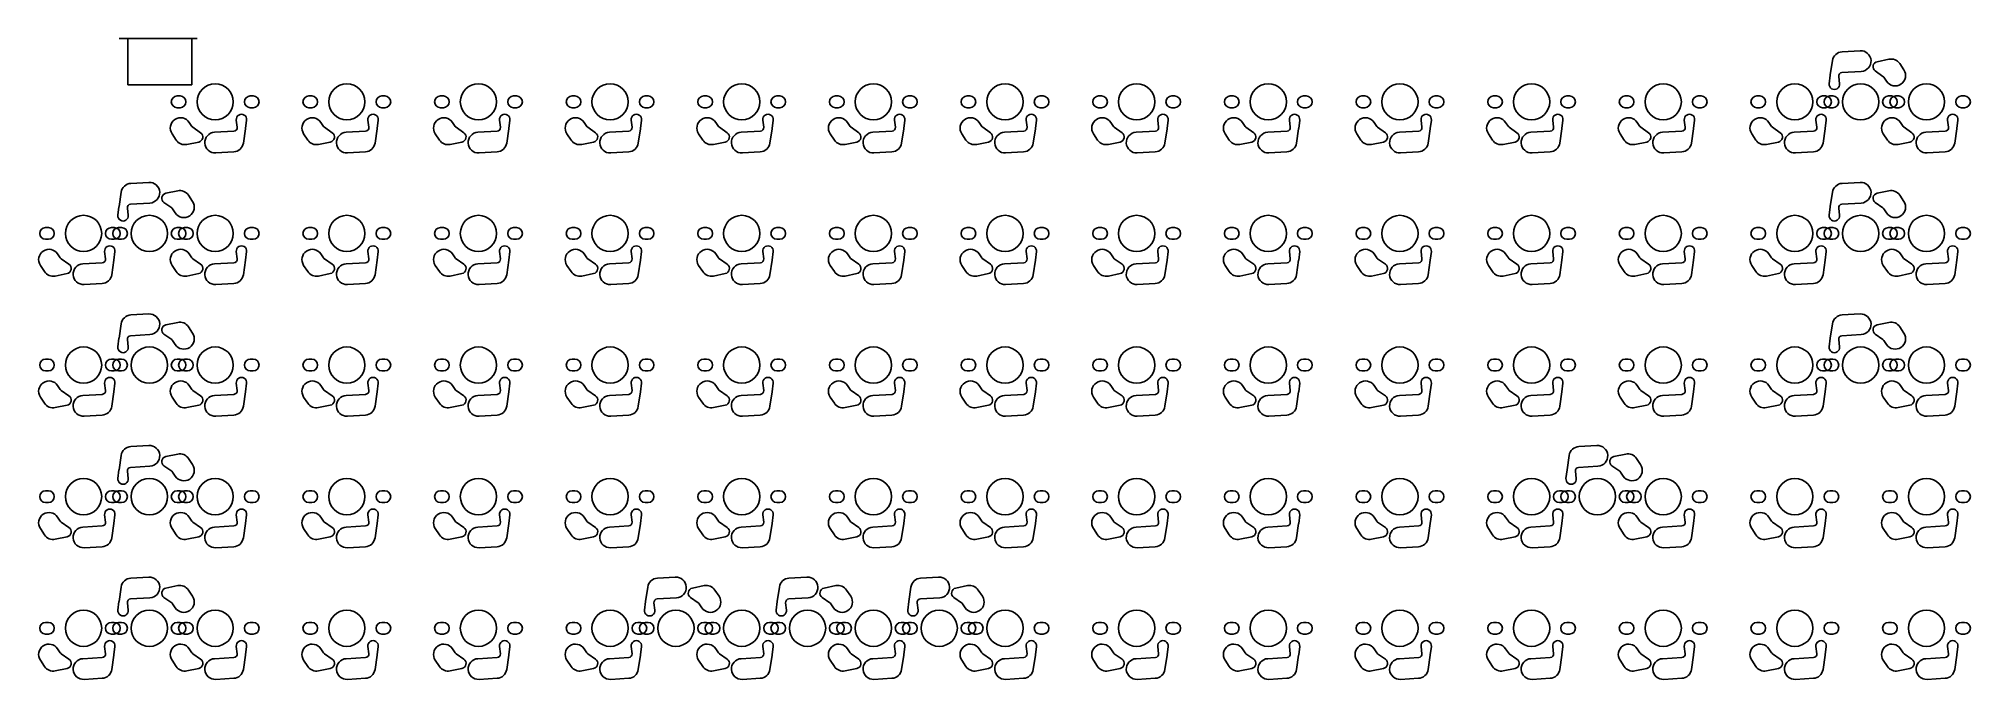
# Model space of a CAD drawing. Extents: x 74 to 354, y -179 to -86.
import ezdxf

# ---------------------------------------------------------------- set-up
doc = ezdxf.new("R2010")
doc.units = 0
doc.layers.add('BLACK', color=7, linetype='CONTINUOUS')

msp = doc.modelspace()

# ---------------------------------------------------------------- linework, layer by layer
at = {"layer": 'BLACK', "linetype": 'CONTINUOUS'}
for p, q in [((97.3825, -86.1), (86.1325, -86.1)), ((87.3725, -88.21), (87.3725, -86.11)), ((96.6125, -86.11), (96.6125, -88.21)), ((87.3725, -92.81), (87.3725, -88.21)), ((96.6125, -92.81), (96.6125, -88.21)), ((334.053828, -89.279279), (333.744031, -91.361712)), ((335.451105, -88.00249), (338.051105, -87.85249)), ((340.52511, -89.435645), (342.23272, -89.08129)), ((333.741767, -91.378571), (333.592834, -92.620714)), ((334.955917, -91.567761), (335.082166, -92.620714)), ((335.423563, -91.009068), (338.223895, -90.84751)), ((341.369434, -91.564746), (340.249285, -90.785737)), ((341.889425, -92.28205), (341.499983, -91.697887)), ((344.385575, -90.61795), (343.785575, -89.71795)), ((96.6125, -92.81), (87.3725, -92.81)), ((94.5125, -94.4), (94.9325, -94.4)), ((105.0925, -94.4), (105.5125, -94.4)), ((113.5625, -94.4), (113.9825, -94.4)), ((124.1425, -94.4), (124.5625, -94.4)), ((132.6125, -94.4), (133.0325, -94.4)), ((143.1925, -94.4), (143.6125, -94.4)), ((151.6625, -94.4), (152.0825, -94.4)), ((162.2425, -94.4), (162.6625, -94.4)), ((170.7125, -94.4), (171.1325, -94.4)), ((181.2925, -94.4), (181.7125, -94.4)), ((189.7625, -94.4), (190.1825, -94.4)), ((200.3425, -94.4), (200.7625, -94.4)), ((208.8125, -94.4), (209.2325, -94.4)), ((219.3925, -94.4), (219.8125, -94.4)), ((227.8625, -94.4), (228.2825, -94.4)), ((238.4425, -94.4), (238.8625, -94.4)), ((246.9125, -94.4), (247.3325, -94.4)), ((257.4925, -94.4), (257.9125, -94.4)), ((265.9625, -94.4), (266.3825, -94.4)), ((276.5425, -94.4), (276.9625, -94.4)), ((285.0125, -94.4), (285.4325, -94.4)), ((295.5925, -94.4), (296.0125, -94.4)), ((304.0625, -94.4), (304.4825, -94.4)), ((314.6425, -94.4), (315.0625, -94.4)), ((323.1125, -94.4), (323.5325, -94.4)), ((332.6375, -94.4), (333.0575, -94.4)), ((333.6925, -94.4), (334.1125, -94.4)), ((342.1625, -94.4), (342.5825, -94.4)), ((343.2175, -94.4), (343.6375, -94.4)), ((352.7425, -94.4), (353.1625, -94.4)), ((94.9325, -96.1), (94.5125, -96.1)), ((105.5125, -96.1), (105.0925, -96.1)), ((113.9825, -96.1), (113.5625, -96.1)), ((124.5625, -96.1), (124.1425, -96.1)), ((133.0325, -96.1), (132.6125, -96.1)), ((143.6125, -96.1), (143.1925, -96.1)), ((152.0825, -96.1), (151.6625, -96.1)), ((162.6625, -96.1), (162.2425, -96.1)), ((171.1325, -96.1), (170.7125, -96.1)), ((181.7125, -96.1), (181.2925, -96.1)), ((190.1825, -96.1), (189.7625, -96.1)), ((200.7625, -96.1), (200.3425, -96.1)), ((209.2325, -96.1), (208.8125, -96.1)), ((219.8125, -96.1), (219.3925, -96.1)), ((228.2825, -96.1), (227.8625, -96.1)), ((238.8625, -96.1), (238.4425, -96.1)), ((247.3325, -96.1), (246.9125, -96.1)), ((257.9125, -96.1), (257.4925, -96.1)), ((266.3825, -96.1), (265.9625, -96.1)), ((276.9625, -96.1), (276.5425, -96.1)), ((285.4325, -96.1), (285.0125, -96.1)), ((296.0125, -96.1), (295.5925, -96.1)), ((304.4825, -96.1), (304.0625, -96.1)), ((315.0625, -96.1), (314.6425, -96.1)), ((323.5325, -96.1), (323.1125, -96.1)), ((333.0575, -96.1), (332.6375, -96.1)), ((334.1125, -96.1), (333.6925, -96.1)), ((342.5825, -96.1), (342.1625, -96.1)), ((343.6375, -96.1), (343.2175, -96.1)), ((353.1625, -96.1), (352.7425, -96.1)), ((93.764425, -99.88205), (94.364425, -100.78205)), ((96.260575, -98.21795), (96.650017, -98.802113)), ((96.780566, -98.935254), (97.900715, -99.714263)), ((102.726437, -99.490932), (99.926105, -99.65249)), ((103.194083, -98.932239), (103.067834, -97.879286)), ((104.096172, -101.220721), (104.405969, -99.138288)), ((104.408233, -99.121429), (104.557166, -97.879286)), ((112.814425, -99.88205), (113.414425, -100.78205)), ((115.310575, -98.21795), (115.700017, -98.802113)), ((115.830566, -98.935254), (116.950715, -99.714263)), ((121.776437, -99.490932), (118.976105, -99.65249)), ((122.244083, -98.932239), (122.117834, -97.879286)), ((123.146172, -101.220721), (123.455969, -99.138288)), ((123.458233, -99.121429), (123.607166, -97.879286)), ((131.864425, -99.88205), (132.464425, -100.78205)), ((134.360575, -98.21795), (134.750017, -98.802113)), ((134.880566, -98.935254), (136.000715, -99.714263)), ((140.826437, -99.490932), (138.026105, -99.65249)), ((141.294083, -98.932239), (141.167834, -97.879286)), ((142.196172, -101.220721), (142.505969, -99.138288)), ((142.508233, -99.121429), (142.657166, -97.879286)), ((150.914425, -99.88205), (151.514425, -100.78205)), ((153.410575, -98.21795), (153.800017, -98.802113)), ((153.930566, -98.935254), (155.050715, -99.714263)), ((159.876437, -99.490932), (157.076105, -99.65249)), ((160.344083, -98.932239), (160.217834, -97.879286)), ((161.246172, -101.220721), (161.555969, -99.138288)), ((161.558233, -99.121429), (161.707166, -97.879286)), ((169.964425, -99.88205), (170.564425, -100.78205)), ((172.460575, -98.21795), (172.850017, -98.802113)), ((172.980566, -98.935254), (174.100715, -99.714263)), ((178.926437, -99.490932), (176.126105, -99.65249)), ((179.394083, -98.932239), (179.267834, -97.879286)), ((180.296172, -101.220721), (180.605969, -99.138288)), ((180.608233, -99.121429), (180.757166, -97.879286)), ((189.014425, -99.88205), (189.614425, -100.78205)), ((191.510575, -98.21795), (191.900017, -98.802113)), ((192.030566, -98.935254), (193.150715, -99.714263)), ((197.976437, -99.490932), (195.176105, -99.65249)), ((198.444083, -98.932239), (198.317834, -97.879286)), ((199.346172, -101.220721), (199.655969, -99.138288)), ((199.658233, -99.121429), (199.807166, -97.879286)), ((208.064425, -99.88205), (208.664425, -100.78205)), ((210.560575, -98.21795), (210.950017, -98.802113)), ((211.080566, -98.935254), (212.200715, -99.714263)), ((217.026437, -99.490932), (214.226105, -99.65249)), ((217.494083, -98.932239), (217.367834, -97.879286)), ((218.396172, -101.220721), (218.705969, -99.138288)), ((218.708233, -99.121429), (218.857166, -97.879286)), ((227.114425, -99.88205), (227.714425, -100.78205)), ((229.610575, -98.21795), (230.000017, -98.802113)), ((230.130566, -98.935254), (231.250715, -99.714263)), ((236.076437, -99.490932), (233.276105, -99.65249)), ((236.544083, -98.932239), (236.417834, -97.879286)), ((237.446172, -101.220721), (237.755969, -99.138288)), ((237.758233, -99.121429), (237.907166, -97.879286)), ((246.164425, -99.88205), (246.764425, -100.78205)), ((248.660575, -98.21795), (249.050017, -98.802113)), ((249.180566, -98.935254), (250.300715, -99.714263)), ((255.126437, -99.490932), (252.326105, -99.65249)), ((255.594083, -98.932239), (255.467834, -97.879286)), ((256.496172, -101.220721), (256.805969, -99.138288)), ((256.808233, -99.121429), (256.957166, -97.879286)), ((265.214425, -99.88205), (265.814425, -100.78205)), ((267.710575, -98.21795), (268.100017, -98.802113)), ((268.230566, -98.935254), (269.350715, -99.714263)), ((274.176437, -99.490932), (271.376105, -99.65249)), ((274.644083, -98.932239), (274.517834, -97.879286)), ((275.546172, -101.220721), (275.855969, -99.138288)), ((275.858233, -99.121429), (276.007166, -97.879286)), ((284.264425, -99.88205), (284.864425, -100.78205)), ((286.760575, -98.21795), (287.150017, -98.802113)), ((287.280566, -98.935254), (288.400715, -99.714263)), ((293.226437, -99.490932), (290.426105, -99.65249)), ((293.694083, -98.932239), (293.567834, -97.879286)), ((294.596172, -101.220721), (294.905969, -99.138288)), ((294.908233, -99.121429), (295.057166, -97.879286)), ((303.314425, -99.88205), (303.914425, -100.78205)), ((305.810575, -98.21795), (306.200017, -98.802113)), ((306.330566, -98.935254), (307.450715, -99.714263)), ((312.276437, -99.490932), (309.476105, -99.65249)), ((312.744083, -98.932239), (312.617834, -97.879286)), ((313.646172, -101.220721), (313.955969, -99.138288)), ((313.958233, -99.121429), (314.107166, -97.879286)), ((322.364425, -99.88205), (322.964425, -100.78205)), ((324.860575, -98.21795), (325.250017, -98.802113)), ((325.380566, -98.935254), (326.500715, -99.714263)), ((331.326437, -99.490932), (328.526105, -99.65249)), ((331.794083, -98.932239), (331.667834, -97.879286)), ((332.696172, -101.220721), (333.005969, -99.138288)), ((333.008233, -99.121429), (333.157166, -97.879286)), ((341.414425, -99.88205), (342.014425, -100.78205)), ((343.910575, -98.21795), (344.300017, -98.802113)), ((344.430566, -98.935254), (345.550715, -99.714263)), ((350.376437, -99.490932), (347.576105, -99.65249)), ((350.844083, -98.932239), (350.717834, -97.879286)), ((351.746172, -101.220721), (352.055969, -99.138288)), ((352.058233, -99.121429), (352.207166, -97.879286)), ((97.62489, -101.064355), (95.91728, -101.41871)), ((102.698895, -102.49751), (100.098895, -102.64751)), ((116.67489, -101.064355), (114.96728, -101.41871)), ((121.748895, -102.49751), (119.148895, -102.64751)), ((135.72489, -101.064355), (134.01728, -101.41871)), ((140.798895, -102.49751), (138.198895, -102.64751)), ((154.77489, -101.064355), (153.06728, -101.41871)), ((159.848895, -102.49751), (157.248895, -102.64751)), ((173.82489, -101.064355), (172.11728, -101.41871)), ((178.898895, -102.49751), (176.298895, -102.64751)), ((192.87489, -101.064355), (191.16728, -101.41871)), ((197.948895, -102.49751), (195.348895, -102.64751)), ((211.92489, -101.064355), (210.21728, -101.41871)), ((216.998895, -102.49751), (214.398895, -102.64751)), ((230.97489, -101.064355), (229.26728, -101.41871)), ((236.048895, -102.49751), (233.448895, -102.64751)), ((250.02489, -101.064355), (248.31728, -101.41871)), ((255.098895, -102.49751), (252.498895, -102.64751)), ((269.07489, -101.064355), (267.36728, -101.41871)), ((274.148895, -102.49751), (271.548895, -102.64751)), ((288.12489, -101.064355), (286.41728, -101.41871)), ((293.198895, -102.49751), (290.598895, -102.64751)), ((307.17489, -101.064355), (305.46728, -101.41871)), ((312.248895, -102.49751), (309.648895, -102.64751)), ((326.22489, -101.064355), (324.51728, -101.41871)), ((331.298895, -102.49751), (328.698895, -102.64751)), ((345.27489, -101.064355), (343.56728, -101.41871)), ((350.348895, -102.49751), (347.748895, -102.64751)), ((86.403828, -108.329279), (86.094031, -110.411712)), ((87.801105, -107.05249), (90.401105, -106.90249)), ((92.87511, -108.485645), (94.58272, -108.13129)), ((96.735575, -109.66795), (96.135575, -108.76795)), ((334.053828, -108.329279), (333.744031, -110.411712)), ((335.451105, -107.05249), (338.051105, -106.90249)), ((340.52511, -108.485645), (342.23272, -108.13129)), ((344.385575, -109.66795), (343.785575, -108.76795)), ((86.091767, -110.428571), (85.942834, -111.670714)), ((87.305917, -110.617761), (87.432166, -111.670714)), ((87.773563, -110.059068), (90.573895, -109.89751)), ((93.719434, -110.614746), (92.599285, -109.835737)), ((94.239425, -111.33205), (93.849983, -110.747887)), ((333.741767, -110.428571), (333.592834, -111.670714)), ((334.955917, -110.617761), (335.082166, -111.670714)), ((335.423563, -110.059068), (338.223895, -109.89751)), ((341.369434, -110.614746), (340.249285, -109.835737)), ((341.889425, -111.33205), (341.499983, -110.747887)), ((75.4625, -113.45), (75.8825, -113.45)), ((84.9875, -113.45), (85.4075, -113.45)), ((86.0425, -113.45), (86.4625, -113.45)), ((94.5125, -113.45), (94.9325, -113.45)), ((95.5675, -113.45), (95.9875, -113.45)), ((105.0925, -113.45), (105.5125, -113.45)), ((113.5625, -113.45), (113.9825, -113.45)), ((124.1425, -113.45), (124.5625, -113.45)), ((132.6125, -113.45), (133.0325, -113.45)), ((143.1925, -113.45), (143.6125, -113.45)), ((151.6625, -113.45), (152.0825, -113.45)), ((162.2425, -113.45), (162.6625, -113.45)), ((170.7125, -113.45), (171.1325, -113.45)), ((181.2925, -113.45), (181.7125, -113.45)), ((189.7625, -113.45), (190.1825, -113.45)), ((200.3425, -113.45), (200.7625, -113.45)), ((208.8125, -113.45), (209.2325, -113.45)), ((219.3925, -113.45), (219.8125, -113.45)), ((227.8625, -113.45), (228.2825, -113.45)), ((238.4425, -113.45), (238.8625, -113.45)), ((246.9125, -113.45), (247.3325, -113.45)), ((257.4925, -113.45), (257.9125, -113.45)), ((265.9625, -113.45), (266.3825, -113.45)), ((276.5425, -113.45), (276.9625, -113.45)), ((285.0125, -113.45), (285.4325, -113.45)), ((295.5925, -113.45), (296.0125, -113.45)), ((304.0625, -113.45), (304.4825, -113.45)), ((314.6425, -113.45), (315.0625, -113.45)), ((323.1125, -113.45), (323.5325, -113.45)), ((332.6375, -113.45), (333.0575, -113.45)), ((333.6925, -113.45), (334.1125, -113.45)), ((342.1625, -113.45), (342.5825, -113.45)), ((343.2175, -113.45), (343.6375, -113.45)), ((352.7425, -113.45), (353.1625, -113.45)), ((75.8825, -115.15), (75.4625, -115.15)), ((77.210575, -117.26795), (77.600017, -117.852113)), ((84.144083, -117.982239), (84.017834, -116.929286)), ((85.4075, -115.15), (84.9875, -115.15)), ((85.358233, -118.171429), (85.507166, -116.929286)), ((86.4625, -115.15), (86.0425, -115.15)), ((94.9325, -115.15), (94.5125, -115.15)), ((95.9875, -115.15), (95.5675, -115.15)), ((96.260575, -117.26795), (96.650017, -117.852113)), ((103.194083, -117.982239), (103.067834, -116.929286)), ((104.408233, -118.171429), (104.557166, -116.929286)), ((105.5125, -115.15), (105.0925, -115.15)), ((113.9825, -115.15), (113.5625, -115.15)), ((115.310575, -117.26795), (115.700017, -117.852113)), ((122.244083, -117.982239), (122.117834, -116.929286)), ((123.458233, -118.171429), (123.607166, -116.929286)), ((124.5625, -115.15), (124.1425, -115.15)), ((133.0325, -115.15), (132.6125, -115.15)), ((134.360575, -117.26795), (134.750017, -117.852113)), ((141.294083, -117.982239), (141.167834, -116.929286)), ((142.508233, -118.171429), (142.657166, -116.929286)), ((143.6125, -115.15), (143.1925, -115.15)), ((152.0825, -115.15), (151.6625, -115.15)), ((153.410575, -117.26795), (153.800017, -117.852113)), ((160.344083, -117.982239), (160.217834, -116.929286)), ((161.558233, -118.171429), (161.707166, -116.929286)), ((162.6625, -115.15), (162.2425, -115.15)), ((171.1325, -115.15), (170.7125, -115.15)), ((172.460575, -117.26795), (172.850017, -117.852113)), ((179.394083, -117.982239), (179.267834, -116.929286)), ((180.608233, -118.171429), (180.757166, -116.929286)), ((181.7125, -115.15), (181.2925, -115.15)), ((190.1825, -115.15), (189.7625, -115.15)), ((191.510575, -117.26795), (191.900017, -117.852113)), ((198.444083, -117.982239), (198.317834, -116.929286)), ((199.658233, -118.171429), (199.807166, -116.929286)), ((200.7625, -115.15), (200.3425, -115.15)), ((209.2325, -115.15), (208.8125, -115.15)), ((210.560575, -117.26795), (210.950017, -117.852113)), ((217.494083, -117.982239), (217.367834, -116.929286)), ((218.708233, -118.171429), (218.857166, -116.929286)), ((219.8125, -115.15), (219.3925, -115.15)), ((228.2825, -115.15), (227.8625, -115.15)), ((229.610575, -117.26795), (230.000017, -117.852113)), ((236.544083, -117.982239), (236.417834, -116.929286)), ((237.758233, -118.171429), (237.907166, -116.929286)), ((238.8625, -115.15), (238.4425, -115.15)), ((247.3325, -115.15), (246.9125, -115.15)), ((248.660575, -117.26795), (249.050017, -117.852113)), ((255.594083, -117.982239), (255.467834, -116.929286)), ((256.808233, -118.171429), (256.957166, -116.929286)), ((257.9125, -115.15), (257.4925, -115.15)), ((266.3825, -115.15), (265.9625, -115.15)), ((267.710575, -117.26795), (268.100017, -117.852113)), ((274.644083, -117.982239), (274.517834, -116.929286)), ((275.858233, -118.171429), (276.007166, -116.929286)), ((276.9625, -115.15), (276.5425, -115.15)), ((285.4325, -115.15), (285.0125, -115.15)), ((286.760575, -117.26795), (287.150017, -117.852113)), ((293.694083, -117.982239), (293.567834, -116.929286)), ((294.908233, -118.171429), (295.057166, -116.929286)), ((296.0125, -115.15), (295.5925, -115.15)), ((304.4825, -115.15), (304.0625, -115.15)), ((305.810575, -117.26795), (306.200017, -117.852113)), ((312.744083, -117.982239), (312.617834, -116.929286)), ((313.958233, -118.171429), (314.107166, -116.929286)), ((315.0625, -115.15), (314.6425, -115.15)), ((323.5325, -115.15), (323.1125, -115.15)), ((324.860575, -117.26795), (325.250017, -117.852113)), ((331.794083, -117.982239), (331.667834, -116.929286)), ((333.0575, -115.15), (332.6375, -115.15)), ((333.008233, -118.171429), (333.157166, -116.929286)), ((334.1125, -115.15), (333.6925, -115.15)), ((342.5825, -115.15), (342.1625, -115.15)), ((343.6375, -115.15), (343.2175, -115.15)), ((343.910575, -117.26795), (344.300017, -117.852113)), ((350.844083, -117.982239), (350.717834, -116.929286)), ((352.058233, -118.171429), (352.207166, -116.929286)), ((353.1625, -115.15), (352.7425, -115.15)), ((74.714425, -118.93205), (75.314425, -119.83205)), ((78.57489, -120.114355), (76.86728, -120.46871)), ((77.730566, -117.985254), (78.850715, -118.764263)), ((83.676437, -118.540932), (80.876105, -118.70249)), ((85.046172, -120.270721), (85.355969, -118.188288)), ((93.764425, -118.93205), (94.364425, -119.83205)), ((97.62489, -120.114355), (95.91728, -120.46871)), ((96.780566, -117.985254), (97.900715, -118.764263)), ((102.726437, -118.540932), (99.926105, -118.70249)), ((104.096172, -120.270721), (104.405969, -118.188288)), ((112.814425, -118.93205), (113.414425, -119.83205)), ((116.67489, -120.114355), (114.96728, -120.46871)), ((115.830566, -117.985254), (116.950715, -118.764263)), ((121.776437, -118.540932), (118.976105, -118.70249)), ((123.146172, -120.270721), (123.455969, -118.188288)), ((131.864425, -118.93205), (132.464425, -119.83205)), ((135.72489, -120.114355), (134.01728, -120.46871)), ((134.880566, -117.985254), (136.000715, -118.764263)), ((140.826437, -118.540932), (138.026105, -118.70249)), ((142.196172, -120.270721), (142.505969, -118.188288)), ((150.914425, -118.93205), (151.514425, -119.83205)), ((154.77489, -120.114355), (153.06728, -120.46871)), ((153.930566, -117.985254), (155.050715, -118.764263)), ((159.876437, -118.540932), (157.076105, -118.70249)), ((161.246172, -120.270721), (161.555969, -118.188288)), ((169.964425, -118.93205), (170.564425, -119.83205)), ((173.82489, -120.114355), (172.11728, -120.46871)), ((172.980566, -117.985254), (174.100715, -118.764263)), ((178.926437, -118.540932), (176.126105, -118.70249)), ((180.296172, -120.270721), (180.605969, -118.188288)), ((189.014425, -118.93205), (189.614425, -119.83205)), ((192.87489, -120.114355), (191.16728, -120.46871)), ((192.030566, -117.985254), (193.150715, -118.764263)), ((197.976437, -118.540932), (195.176105, -118.70249)), ((199.346172, -120.270721), (199.655969, -118.188288)), ((208.064425, -118.93205), (208.664425, -119.83205)), ((211.92489, -120.114355), (210.21728, -120.46871)), ((211.080566, -117.985254), (212.200715, -118.764263)), ((217.026437, -118.540932), (214.226105, -118.70249)), ((218.396172, -120.270721), (218.705969, -118.188288)), ((227.114425, -118.93205), (227.714425, -119.83205)), ((230.97489, -120.114355), (229.26728, -120.46871)), ((230.130566, -117.985254), (231.250715, -118.764263)), ((236.076437, -118.540932), (233.276105, -118.70249)), ((237.446172, -120.270721), (237.755969, -118.188288)), ((246.164425, -118.93205), (246.764425, -119.83205)), ((250.02489, -120.114355), (248.31728, -120.46871)), ((249.180566, -117.985254), (250.300715, -118.764263)), ((255.126437, -118.540932), (252.326105, -118.70249)), ((256.496172, -120.270721), (256.805969, -118.188288)), ((265.214425, -118.93205), (265.814425, -119.83205)), ((269.07489, -120.114355), (267.36728, -120.46871)), ((268.230566, -117.985254), (269.350715, -118.764263)), ((274.176437, -118.540932), (271.376105, -118.70249)), ((275.546172, -120.270721), (275.855969, -118.188288)), ((284.264425, -118.93205), (284.864425, -119.83205)), ((288.12489, -120.114355), (286.41728, -120.46871)), ((287.280566, -117.985254), (288.400715, -118.764263)), ((293.226437, -118.540932), (290.426105, -118.70249)), ((294.596172, -120.270721), (294.905969, -118.188288)), ((303.314425, -118.93205), (303.914425, -119.83205)), ((307.17489, -120.114355), (305.46728, -120.46871)), ((306.330566, -117.985254), (307.450715, -118.764263)), ((312.276437, -118.540932), (309.476105, -118.70249)), ((313.646172, -120.270721), (313.955969, -118.188288)), ((322.364425, -118.93205), (322.964425, -119.83205)), ((326.22489, -120.114355), (324.51728, -120.46871)), ((325.380566, -117.985254), (326.500715, -118.764263)), ((331.326437, -118.540932), (328.526105, -118.70249)), ((332.696172, -120.270721), (333.005969, -118.188288)), ((341.414425, -118.93205), (342.014425, -119.83205)), ((345.27489, -120.114355), (343.56728, -120.46871)), ((344.430566, -117.985254), (345.550715, -118.764263)), ((350.376437, -118.540932), (347.576105, -118.70249)), ((351.746172, -120.270721), (352.055969, -118.188288)), ((83.648895, -121.54751), (81.048895, -121.69751)), ((102.698895, -121.54751), (100.098895, -121.69751)), ((121.748895, -121.54751), (119.148895, -121.69751)), ((140.798895, -121.54751), (138.198895, -121.69751)), ((159.848895, -121.54751), (157.248895, -121.69751)), ((178.898895, -121.54751), (176.298895, -121.69751)), ((197.948895, -121.54751), (195.348895, -121.69751)), ((216.998895, -121.54751), (214.398895, -121.69751)), ((236.048895, -121.54751), (233.448895, -121.69751)), ((255.098895, -121.54751), (252.498895, -121.69751)), ((274.148895, -121.54751), (271.548895, -121.69751)), ((293.198895, -121.54751), (290.598895, -121.69751)), ((312.248895, -121.54751), (309.648895, -121.69751)), ((331.298895, -121.54751), (328.698895, -121.69751)), ((350.348895, -121.54751), (347.748895, -121.69751)), ((86.403828, -127.379279), (86.094031, -129.461712)), ((87.801105, -126.10249), (90.401105, -125.95249)), ((92.87511, -127.535645), (94.58272, -127.18129)), ((96.735575, -128.71795), (96.135575, -127.81795)), ((334.053828, -127.379279), (333.744031, -129.461712)), ((335.451105, -126.10249), (338.051105, -125.95249)), ((340.52511, -127.535645), (342.23272, -127.18129)), ((344.385575, -128.71795), (343.785575, -127.81795)), ((86.091767, -129.478571), (85.942834, -130.720714)), ((87.305917, -129.667761), (87.432166, -130.720714)), ((87.773563, -129.109068), (90.573895, -128.94751)), ((93.719434, -129.664746), (92.599285, -128.885737)), ((94.239425, -130.38205), (93.849983, -129.797887)), ((333.741767, -129.478571), (333.592834, -130.720714)), ((334.955917, -129.667761), (335.082166, -130.720714)), ((335.423563, -129.109068), (338.223895, -128.94751)), ((341.369434, -129.664746), (340.249285, -128.885737)), ((341.889425, -130.38205), (341.499983, -129.797887)), ((75.4625, -132.5), (75.8825, -132.5)), ((84.9875, -132.5), (85.4075, -132.5)), ((86.0425, -132.5), (86.4625, -132.5)), ((94.5125, -132.5), (94.9325, -132.5)), ((95.5675, -132.5), (95.9875, -132.5)), ((105.0925, -132.5), (105.5125, -132.5)), ((113.5625, -132.5), (113.9825, -132.5)), ((124.1425, -132.5), (124.5625, -132.5)), ((132.6125, -132.5), (133.0325, -132.5)), ((143.1925, -132.5), (143.6125, -132.5)), ((151.6625, -132.5), (152.0825, -132.5)), ((162.2425, -132.5), (162.6625, -132.5)), ((170.7125, -132.5), (171.1325, -132.5)), ((181.2925, -132.5), (181.7125, -132.5)), ((189.7625, -132.5), (190.1825, -132.5)), ((200.3425, -132.5), (200.7625, -132.5)), ((208.8125, -132.5), (209.2325, -132.5)), ((219.3925, -132.5), (219.8125, -132.5)), ((227.8625, -132.5), (228.2825, -132.5)), ((238.4425, -132.5), (238.8625, -132.5)), ((246.9125, -132.5), (247.3325, -132.5)), ((257.4925, -132.5), (257.9125, -132.5)), ((265.9625, -132.5), (266.3825, -132.5)), ((276.5425, -132.5), (276.9625, -132.5)), ((285.0125, -132.5), (285.4325, -132.5)), ((295.5925, -132.5), (296.0125, -132.5)), ((304.0625, -132.5), (304.4825, -132.5)), ((314.6425, -132.5), (315.0625, -132.5)), ((323.1125, -132.5), (323.5325, -132.5)), ((332.6375, -132.5), (333.0575, -132.5)), ((333.6925, -132.5), (334.1125, -132.5)), ((342.1625, -132.5), (342.5825, -132.5)), ((343.2175, -132.5), (343.6375, -132.5)), ((352.7425, -132.5), (353.1625, -132.5)), ((75.8825, -134.2), (75.4625, -134.2)), ((77.210575, -136.31795), (77.600017, -136.902113)), ((84.144083, -137.032239), (84.017834, -135.979286)), ((85.4075, -134.2), (84.9875, -134.2)), ((85.358233, -137.221429), (85.507166, -135.979286)), ((86.4625, -134.2), (86.0425, -134.2)), ((94.9325, -134.2), (94.5125, -134.2)), ((95.9875, -134.2), (95.5675, -134.2)), ((96.260575, -136.31795), (96.650017, -136.902113)), ((103.194083, -137.032239), (103.067834, -135.979286)), ((104.408233, -137.221429), (104.557166, -135.979286)), ((105.5125, -134.2), (105.0925, -134.2)), ((113.9825, -134.2), (113.5625, -134.2)), ((115.310575, -136.31795), (115.700017, -136.902113)), ((122.244083, -137.032239), (122.117834, -135.979286)), ((123.458233, -137.221429), (123.607166, -135.979286)), ((124.5625, -134.2), (124.1425, -134.2)), ((133.0325, -134.2), (132.6125, -134.2)), ((134.360575, -136.31795), (134.750017, -136.902113)), ((141.294083, -137.032239), (141.167834, -135.979286)), ((142.508233, -137.221429), (142.657166, -135.979286)), ((143.6125, -134.2), (143.1925, -134.2)), ((152.0825, -134.2), (151.6625, -134.2)), ((153.410575, -136.31795), (153.800017, -136.902113)), ((160.344083, -137.032239), (160.217834, -135.979286)), ((161.558233, -137.221429), (161.707166, -135.979286)), ((162.6625, -134.2), (162.2425, -134.2)), ((171.1325, -134.2), (170.7125, -134.2)), ((172.460575, -136.31795), (172.850017, -136.902113)), ((179.394083, -137.032239), (179.267834, -135.979286)), ((180.608233, -137.221429), (180.757166, -135.979286)), ((181.7125, -134.2), (181.2925, -134.2)), ((190.1825, -134.2), (189.7625, -134.2)), ((191.510575, -136.31795), (191.900017, -136.902113)), ((198.444083, -137.032239), (198.317834, -135.979286)), ((199.658233, -137.221429), (199.807166, -135.979286)), ((200.7625, -134.2), (200.3425, -134.2)), ((209.2325, -134.2), (208.8125, -134.2)), ((210.560575, -136.31795), (210.950017, -136.902113)), ((217.494083, -137.032239), (217.367834, -135.979286)), ((218.708233, -137.221429), (218.857166, -135.979286)), ((219.8125, -134.2), (219.3925, -134.2)), ((228.2825, -134.2), (227.8625, -134.2)), ((229.610575, -136.31795), (230.000017, -136.902113)), ((236.544083, -137.032239), (236.417834, -135.979286)), ((237.758233, -137.221429), (237.907166, -135.979286)), ((238.8625, -134.2), (238.4425, -134.2)), ((247.3325, -134.2), (246.9125, -134.2)), ((248.660575, -136.31795), (249.050017, -136.902113)), ((255.594083, -137.032239), (255.467834, -135.979286)), ((256.808233, -137.221429), (256.957166, -135.979286)), ((257.9125, -134.2), (257.4925, -134.2)), ((266.3825, -134.2), (265.9625, -134.2)), ((267.710575, -136.31795), (268.100017, -136.902113)), ((274.644083, -137.032239), (274.517834, -135.979286)), ((275.858233, -137.221429), (276.007166, -135.979286)), ((276.9625, -134.2), (276.5425, -134.2)), ((285.4325, -134.2), (285.0125, -134.2)), ((286.760575, -136.31795), (287.150017, -136.902113)), ((293.694083, -137.032239), (293.567834, -135.979286)), ((294.908233, -137.221429), (295.057166, -135.979286)), ((296.0125, -134.2), (295.5925, -134.2)), ((304.4825, -134.2), (304.0625, -134.2)), ((305.810575, -136.31795), (306.200017, -136.902113)), ((312.744083, -137.032239), (312.617834, -135.979286)), ((313.958233, -137.221429), (314.107166, -135.979286)), ((315.0625, -134.2), (314.6425, -134.2)), ((323.5325, -134.2), (323.1125, -134.2)), ((324.860575, -136.31795), (325.250017, -136.902113)), ((331.794083, -137.032239), (331.667834, -135.979286)), ((333.0575, -134.2), (332.6375, -134.2)), ((333.008233, -137.221429), (333.157166, -135.979286)), ((334.1125, -134.2), (333.6925, -134.2)), ((342.5825, -134.2), (342.1625, -134.2)), ((343.6375, -134.2), (343.2175, -134.2)), ((343.910575, -136.31795), (344.300017, -136.902113)), ((350.844083, -137.032239), (350.717834, -135.979286)), ((352.058233, -137.221429), (352.207166, -135.979286)), ((353.1625, -134.2), (352.7425, -134.2)), ((74.714425, -137.98205), (75.314425, -138.88205)), ((78.57489, -139.164355), (76.86728, -139.51871)), ((77.730566, -137.035254), (78.850715, -137.814263)), ((83.676437, -137.590932), (80.876105, -137.75249)), ((85.046172, -139.320721), (85.355969, -137.238288)), ((93.764425, -137.98205), (94.364425, -138.88205)), ((97.62489, -139.164355), (95.91728, -139.51871)), ((96.780566, -137.035254), (97.900715, -137.814263)), ((102.726437, -137.590932), (99.926105, -137.75249)), ((104.096172, -139.320721), (104.405969, -137.238288)), ((112.814425, -137.98205), (113.414425, -138.88205)), ((116.67489, -139.164355), (114.96728, -139.51871)), ((115.830566, -137.035254), (116.950715, -137.814263)), ((121.776437, -137.590932), (118.976105, -137.75249)), ((123.146172, -139.320721), (123.455969, -137.238288)), ((131.864425, -137.98205), (132.464425, -138.88205)), ((135.72489, -139.164355), (134.01728, -139.51871)), ((134.880566, -137.035254), (136.000715, -137.814263)), ((140.826437, -137.590932), (138.026105, -137.75249)), ((142.196172, -139.320721), (142.505969, -137.238288)), ((150.914425, -137.98205), (151.514425, -138.88205)), ((154.77489, -139.164355), (153.06728, -139.51871)), ((153.930566, -137.035254), (155.050715, -137.814263)), ((159.876437, -137.590932), (157.076105, -137.75249)), ((161.246172, -139.320721), (161.555969, -137.238288)), ((169.964425, -137.98205), (170.564425, -138.88205)), ((173.82489, -139.164355), (172.11728, -139.51871)), ((172.980566, -137.035254), (174.100715, -137.814263)), ((178.926437, -137.590932), (176.126105, -137.75249)), ((180.296172, -139.320721), (180.605969, -137.238288)), ((189.014425, -137.98205), (189.614425, -138.88205)), ((192.87489, -139.164355), (191.16728, -139.51871)), ((192.030566, -137.035254), (193.150715, -137.814263)), ((197.976437, -137.590932), (195.176105, -137.75249)), ((199.346172, -139.320721), (199.655969, -137.238288)), ((208.064425, -137.98205), (208.664425, -138.88205)), ((211.92489, -139.164355), (210.21728, -139.51871)), ((211.080566, -137.035254), (212.200715, -137.814263)), ((217.026437, -137.590932), (214.226105, -137.75249)), ((218.396172, -139.320721), (218.705969, -137.238288)), ((227.114425, -137.98205), (227.714425, -138.88205)), ((230.97489, -139.164355), (229.26728, -139.51871)), ((230.130566, -137.035254), (231.250715, -137.814263)), ((236.076437, -137.590932), (233.276105, -137.75249)), ((237.446172, -139.320721), (237.755969, -137.238288)), ((246.164425, -137.98205), (246.764425, -138.88205)), ((250.02489, -139.164355), (248.31728, -139.51871)), ((249.180566, -137.035254), (250.300715, -137.814263)), ((255.126437, -137.590932), (252.326105, -137.75249)), ((256.496172, -139.320721), (256.805969, -137.238288)), ((265.214425, -137.98205), (265.814425, -138.88205)), ((269.07489, -139.164355), (267.36728, -139.51871)), ((268.230566, -137.035254), (269.350715, -137.814263)), ((274.176437, -137.590932), (271.376105, -137.75249)), ((275.546172, -139.320721), (275.855969, -137.238288)), ((284.264425, -137.98205), (284.864425, -138.88205)), ((288.12489, -139.164355), (286.41728, -139.51871)), ((287.280566, -137.035254), (288.400715, -137.814263)), ((293.226437, -137.590932), (290.426105, -137.75249)), ((294.596172, -139.320721), (294.905969, -137.238288)), ((303.314425, -137.98205), (303.914425, -138.88205)), ((307.17489, -139.164355), (305.46728, -139.51871)), ((306.330566, -137.035254), (307.450715, -137.814263)), ((312.276437, -137.590932), (309.476105, -137.75249)), ((313.646172, -139.320721), (313.955969, -137.238288)), ((322.364425, -137.98205), (322.964425, -138.88205)), ((326.22489, -139.164355), (324.51728, -139.51871)), ((325.380566, -137.035254), (326.500715, -137.814263)), ((331.326437, -137.590932), (328.526105, -137.75249)), ((332.696172, -139.320721), (333.005969, -137.238288)), ((341.414425, -137.98205), (342.014425, -138.88205)), ((345.27489, -139.164355), (343.56728, -139.51871)), ((344.430566, -137.035254), (345.550715, -137.814263)), ((350.376437, -137.590932), (347.576105, -137.75249)), ((351.746172, -139.320721), (352.055969, -137.238288)), ((83.648895, -140.59751), (81.048895, -140.74751)), ((102.698895, -140.59751), (100.098895, -140.74751)), ((121.748895, -140.59751), (119.148895, -140.74751)), ((140.798895, -140.59751), (138.198895, -140.74751)), ((159.848895, -140.59751), (157.248895, -140.74751)), ((178.898895, -140.59751), (176.298895, -140.74751)), ((197.948895, -140.59751), (195.348895, -140.74751)), ((216.998895, -140.59751), (214.398895, -140.74751)), ((236.048895, -140.59751), (233.448895, -140.74751)), ((255.098895, -140.59751), (252.498895, -140.74751)), ((274.148895, -140.59751), (271.548895, -140.74751)), ((293.198895, -140.59751), (290.598895, -140.74751)), ((312.248895, -140.59751), (309.648895, -140.74751)), ((331.298895, -140.59751), (328.698895, -140.74751)), ((350.348895, -140.59751), (347.748895, -140.74751)), ((87.801105, -145.15249), (90.401105, -145.00249)), ((297.351105, -145.15249), (299.951105, -145.00249)), ((86.403828, -146.429279), (86.094031, -148.511712)), ((87.773563, -148.159068), (90.573895, -147.99751)), ((93.719434, -148.714746), (92.599285, -147.935737)), ((92.87511, -146.585645), (94.58272, -146.23129)), ((96.735575, -147.76795), (96.135575, -146.86795)), ((295.953828, -146.429279), (295.644031, -148.511712)), ((297.323563, -148.159068), (300.123895, -147.99751)), ((303.269434, -148.714746), (302.149285, -147.935737)), ((302.42511, -146.585645), (304.13272, -146.23129)), ((306.285575, -147.76795), (305.685575, -146.86795)), ((86.091767, -148.528571), (85.942834, -149.770714)), ((87.305917, -148.717761), (87.432166, -149.770714)), ((94.239425, -149.43205), (93.849983, -148.847887)), ((295.641767, -148.528571), (295.492834, -149.770714)), ((296.855917, -148.717761), (296.982166, -149.770714)), ((303.789425, -149.43205), (303.399983, -148.847887)), ((75.4625, -151.55), (75.8825, -151.55)), ((75.8825, -153.25), (75.4625, -153.25)), ((84.9875, -151.55), (85.4075, -151.55)), ((85.4075, -153.25), (84.9875, -153.25)), ((86.0425, -151.55), (86.4625, -151.55)), ((86.4625, -153.25), (86.0425, -153.25)), ((94.5125, -151.55), (94.9325, -151.55)), ((94.9325, -153.25), (94.5125, -153.25)), ((95.5675, -151.55), (95.9875, -151.55)), ((95.9875, -153.25), (95.5675, -153.25)), ((105.0925, -151.55), (105.5125, -151.55)), ((105.5125, -153.25), (105.0925, -153.25)), ((113.5625, -151.55), (113.9825, -151.55)), ((113.9825, -153.25), (113.5625, -153.25)), ((124.1425, -151.55), (124.5625, -151.55)), ((124.5625, -153.25), (124.1425, -153.25)), ((132.6125, -151.55), (133.0325, -151.55)), ((133.0325, -153.25), (132.6125, -153.25)), ((143.1925, -151.55), (143.6125, -151.55)), ((143.6125, -153.25), (143.1925, -153.25)), ((151.6625, -151.55), (152.0825, -151.55)), ((152.0825, -153.25), (151.6625, -153.25)), ((162.2425, -151.55), (162.6625, -151.55)), ((162.6625, -153.25), (162.2425, -153.25)), ((170.7125, -151.55), (171.1325, -151.55)), ((171.1325, -153.25), (170.7125, -153.25)), ((181.2925, -151.55), (181.7125, -151.55)), ((181.7125, -153.25), (181.2925, -153.25)), ((189.7625, -151.55), (190.1825, -151.55)), ((190.1825, -153.25), (189.7625, -153.25)), ((200.3425, -151.55), (200.7625, -151.55)), ((200.7625, -153.25), (200.3425, -153.25)), ((208.8125, -151.55), (209.2325, -151.55)), ((209.2325, -153.25), (208.8125, -153.25)), ((219.3925, -151.55), (219.8125, -151.55)), ((219.8125, -153.25), (219.3925, -153.25)), ((227.8625, -151.55), (228.2825, -151.55)), ((228.2825, -153.25), (227.8625, -153.25)), ((238.4425, -151.55), (238.8625, -151.55)), ((238.8625, -153.25), (238.4425, -153.25)), ((246.9125, -151.55), (247.3325, -151.55)), ((247.3325, -153.25), (246.9125, -153.25)), ((257.4925, -151.55), (257.9125, -151.55)), ((257.9125, -153.25), (257.4925, -153.25)), ((265.9625, -151.55), (266.3825, -151.55)), ((266.3825, -153.25), (265.9625, -153.25)), ((276.5425, -151.55), (276.9625, -151.55)), ((276.9625, -153.25), (276.5425, -153.25)), ((285.0125, -151.55), (285.4325, -151.55)), ((285.4325, -153.25), (285.0125, -153.25)), ((294.5375, -151.55), (294.9575, -151.55)), ((294.9575, -153.25), (294.5375, -153.25)), ((295.5925, -151.55), (296.0125, -151.55)), ((296.0125, -153.25), (295.5925, -153.25)), ((304.0625, -151.55), (304.4825, -151.55)), ((304.4825, -153.25), (304.0625, -153.25)), ((305.1175, -151.55), (305.5375, -151.55)), ((305.5375, -153.25), (305.1175, -153.25)), ((314.6425, -151.55), (315.0625, -151.55)), ((315.0625, -153.25), (314.6425, -153.25)), ((323.1125, -151.55), (323.5325, -151.55)), ((323.5325, -153.25), (323.1125, -153.25)), ((333.6925, -151.55), (334.1125, -151.55)), ((334.1125, -153.25), (333.6925, -153.25)), ((342.1625, -151.55), (342.5825, -151.55)), ((342.5825, -153.25), (342.1625, -153.25)), ((352.7425, -151.55), (353.1625, -151.55)), ((353.1625, -153.25), (352.7425, -153.25)), ((77.210575, -155.36795), (77.600017, -155.952113)), ((77.730566, -156.085254), (78.850715, -156.864263)), ((84.144083, -156.082239), (84.017834, -155.029286)), ((85.046172, -158.370721), (85.355969, -156.288288)), ((85.358233, -156.271429), (85.507166, -155.029286)), ((96.260575, -155.36795), (96.650017, -155.952113)), ((96.780566, -156.085254), (97.900715, -156.864263)), ((103.194083, -156.082239), (103.067834, -155.029286)), ((104.096172, -158.370721), (104.405969, -156.288288)), ((104.408233, -156.271429), (104.557166, -155.029286)), ((115.310575, -155.36795), (115.700017, -155.952113)), ((115.830566, -156.085254), (116.950715, -156.864263)), ((122.244083, -156.082239), (122.117834, -155.029286)), ((123.146172, -158.370721), (123.455969, -156.288288)), ((123.458233, -156.271429), (123.607166, -155.029286)), ((134.360575, -155.36795), (134.750017, -155.952113)), ((134.880566, -156.085254), (136.000715, -156.864263)), ((141.294083, -156.082239), (141.167834, -155.029286)), ((142.196172, -158.370721), (142.505969, -156.288288)), ((142.508233, -156.271429), (142.657166, -155.029286)), ((153.410575, -155.36795), (153.800017, -155.952113)), ((153.930566, -156.085254), (155.050715, -156.864263)), ((160.344083, -156.082239), (160.217834, -155.029286)), ((161.246172, -158.370721), (161.555969, -156.288288)), ((161.558233, -156.271429), (161.707166, -155.029286)), ((172.460575, -155.36795), (172.850017, -155.952113)), ((172.980566, -156.085254), (174.100715, -156.864263)), ((179.394083, -156.082239), (179.267834, -155.029286)), ((180.296172, -158.370721), (180.605969, -156.288288)), ((180.608233, -156.271429), (180.757166, -155.029286)), ((191.510575, -155.36795), (191.900017, -155.952113)), ((192.030566, -156.085254), (193.150715, -156.864263)), ((198.444083, -156.082239), (198.317834, -155.029286)), ((199.346172, -158.370721), (199.655969, -156.288288)), ((199.658233, -156.271429), (199.807166, -155.029286)), ((210.560575, -155.36795), (210.950017, -155.952113)), ((211.080566, -156.085254), (212.200715, -156.864263)), ((217.494083, -156.082239), (217.367834, -155.029286)), ((218.396172, -158.370721), (218.705969, -156.288288)), ((218.708233, -156.271429), (218.857166, -155.029286)), ((229.610575, -155.36795), (230.000017, -155.952113)), ((230.130566, -156.085254), (231.250715, -156.864263)), ((236.544083, -156.082239), (236.417834, -155.029286)), ((237.446172, -158.370721), (237.755969, -156.288288)), ((237.758233, -156.271429), (237.907166, -155.029286)), ((248.660575, -155.36795), (249.050017, -155.952113)), ((249.180566, -156.085254), (250.300715, -156.864263)), ((255.594083, -156.082239), (255.467834, -155.029286)), ((256.496172, -158.370721), (256.805969, -156.288288)), ((256.808233, -156.271429), (256.957166, -155.029286)), ((267.710575, -155.36795), (268.100017, -155.952113)), ((268.230566, -156.085254), (269.350715, -156.864263)), ((274.644083, -156.082239), (274.517834, -155.029286)), ((275.546172, -158.370721), (275.855969, -156.288288)), ((275.858233, -156.271429), (276.007166, -155.029286)), ((286.760575, -155.36795), (287.150017, -155.952113)), ((287.280566, -156.085254), (288.400715, -156.864263)), ((293.694083, -156.082239), (293.567834, -155.029286)), ((294.596172, -158.370721), (294.905969, -156.288288)), ((294.908233, -156.271429), (295.057166, -155.029286)), ((305.810575, -155.36795), (306.200017, -155.952113)), ((306.330566, -156.085254), (307.450715, -156.864263)), ((312.744083, -156.082239), (312.617834, -155.029286)), ((313.646172, -158.370721), (313.955969, -156.288288)), ((313.958233, -156.271429), (314.107166, -155.029286)), ((324.860575, -155.36795), (325.250017, -155.952113)), ((325.380566, -156.085254), (326.500715, -156.864263)), ((331.794083, -156.082239), (331.667834, -155.029286)), ((332.696172, -158.370721), (333.005969, -156.288288)), ((333.008233, -156.271429), (333.157166, -155.029286)), ((343.910575, -155.36795), (344.300017, -155.952113)), ((344.430566, -156.085254), (345.550715, -156.864263)), ((350.844083, -156.082239), (350.717834, -155.029286)), ((351.746172, -158.370721), (352.055969, -156.288288)), ((352.058233, -156.271429), (352.207166, -155.029286)), ((74.714425, -157.03205), (75.314425, -157.93205)), ((78.57489, -158.214355), (76.86728, -158.56871)), ((83.676437, -156.640932), (80.876105, -156.80249)), ((93.764425, -157.03205), (94.364425, -157.93205)), ((97.62489, -158.214355), (95.91728, -158.56871)), ((102.726437, -156.640932), (99.926105, -156.80249)), ((112.814425, -157.03205), (113.414425, -157.93205)), ((116.67489, -158.214355), (114.96728, -158.56871)), ((121.776437, -156.640932), (118.976105, -156.80249)), ((131.864425, -157.03205), (132.464425, -157.93205)), ((135.72489, -158.214355), (134.01728, -158.56871)), ((140.826437, -156.640932), (138.026105, -156.80249)), ((150.914425, -157.03205), (151.514425, -157.93205)), ((154.77489, -158.214355), (153.06728, -158.56871)), ((159.876437, -156.640932), (157.076105, -156.80249)), ((169.964425, -157.03205), (170.564425, -157.93205)), ((173.82489, -158.214355), (172.11728, -158.56871)), ((178.926437, -156.640932), (176.126105, -156.80249)), ((189.014425, -157.03205), (189.614425, -157.93205)), ((192.87489, -158.214355), (191.16728, -158.56871)), ((197.976437, -156.640932), (195.176105, -156.80249)), ((208.064425, -157.03205), (208.664425, -157.93205)), ((211.92489, -158.214355), (210.21728, -158.56871)), ((217.026437, -156.640932), (214.226105, -156.80249)), ((227.114425, -157.03205), (227.714425, -157.93205)), ((230.97489, -158.214355), (229.26728, -158.56871)), ((236.076437, -156.640932), (233.276105, -156.80249)), ((246.164425, -157.03205), (246.764425, -157.93205)), ((250.02489, -158.214355), (248.31728, -158.56871)), ((255.126437, -156.640932), (252.326105, -156.80249)), ((265.214425, -157.03205), (265.814425, -157.93205)), ((269.07489, -158.214355), (267.36728, -158.56871)), ((274.176437, -156.640932), (271.376105, -156.80249)), ((284.264425, -157.03205), (284.864425, -157.93205)), ((288.12489, -158.214355), (286.41728, -158.56871)), ((293.226437, -156.640932), (290.426105, -156.80249)), ((303.314425, -157.03205), (303.914425, -157.93205)), ((307.17489, -158.214355), (305.46728, -158.56871)), ((312.276437, -156.640932), (309.476105, -156.80249)), ((322.364425, -157.03205), (322.964425, -157.93205)), ((326.22489, -158.214355), (324.51728, -158.56871)), ((331.326437, -156.640932), (328.526105, -156.80249)), ((341.414425, -157.03205), (342.014425, -157.93205)), ((345.27489, -158.214355), (343.56728, -158.56871)), ((350.376437, -156.640932), (347.576105, -156.80249)), ((83.648895, -159.64751), (81.048895, -159.79751)), ((102.698895, -159.64751), (100.098895, -159.79751)), ((121.748895, -159.64751), (119.148895, -159.79751)), ((140.798895, -159.64751), (138.198895, -159.79751)), ((159.848895, -159.64751), (157.248895, -159.79751)), ((178.898895, -159.64751), (176.298895, -159.79751)), ((197.948895, -159.64751), (195.348895, -159.79751)), ((216.998895, -159.64751), (214.398895, -159.79751)), ((236.048895, -159.64751), (233.448895, -159.79751)), ((255.098895, -159.64751), (252.498895, -159.79751)), ((274.148895, -159.64751), (271.548895, -159.79751)), ((293.198895, -159.64751), (290.598895, -159.79751)), ((312.248895, -159.64751), (309.648895, -159.79751)), ((331.298895, -159.64751), (328.698895, -159.79751)), ((350.348895, -159.64751), (347.748895, -159.79751)), ((87.801105, -164.20249), (90.401105, -164.05249)), ((164.001105, -164.20249), (166.601105, -164.05249)), ((183.051105, -164.20249), (185.651105, -164.05249)), ((202.101105, -164.20249), (204.701105, -164.05249)), ((86.091767, -167.578571), (85.942834, -168.820714)), ((86.403828, -165.479279), (86.094031, -167.561712)), ((87.773563, -167.209068), (90.573895, -167.04751)), ((93.719434, -167.764746), (92.599285, -166.985737)), ((92.87511, -165.635645), (94.58272, -165.28129)), ((96.735575, -166.81795), (96.135575, -165.91795)), ((162.291767, -167.578571), (162.142834, -168.820714)), ((162.603828, -165.479279), (162.294031, -167.561712)), ((163.973563, -167.209068), (166.773895, -167.04751)), ((169.919434, -167.764746), (168.799285, -166.985737)), ((169.07511, -165.635645), (170.78272, -165.28129)), ((172.935575, -166.81795), (172.335575, -165.91795)), ((181.341767, -167.578571), (181.192834, -168.820714)), ((181.653828, -165.479279), (181.344031, -167.561712)), ((183.023563, -167.209068), (185.823895, -167.04751)), ((188.969434, -167.764746), (187.849285, -166.985737)), ((188.12511, -165.635645), (189.83272, -165.28129)), ((191.985575, -166.81795), (191.385575, -165.91795)), ((200.391767, -167.578571), (200.242834, -168.820714)), ((200.703828, -165.479279), (200.394031, -167.561712)), ((202.073563, -167.209068), (204.873895, -167.04751)), ((208.019434, -167.764746), (206.899285, -166.985737)), ((207.17511, -165.635645), (208.88272, -165.28129)), ((211.035575, -166.81795), (210.435575, -165.91795)), ((87.305917, -167.767761), (87.432166, -168.820714)), ((94.239425, -168.48205), (93.849983, -167.897887)), ((163.505917, -167.767761), (163.632166, -168.820714)), ((170.439425, -168.48205), (170.049983, -167.897887)), ((182.555917, -167.767761), (182.682166, -168.820714)), ((189.489425, -168.48205), (189.099983, -167.897887)), ((201.605917, -167.767761), (201.732166, -168.820714)), ((208.539425, -168.48205), (208.149983, -167.897887)), ((75.4625, -170.6), (75.8825, -170.6)), ((75.8825, -172.3), (75.4625, -172.3)), ((84.9875, -170.6), (85.4075, -170.6)), ((85.4075, -172.3), (84.9875, -172.3)), ((86.0425, -170.6), (86.4625, -170.6)), ((86.4625, -172.3), (86.0425, -172.3)), ((94.5125, -170.6), (94.9325, -170.6)), ((94.9325, -172.3), (94.5125, -172.3)), ((95.5675, -170.6), (95.9875, -170.6)), ((95.9875, -172.3), (95.5675, -172.3)), ((105.0925, -170.6), (105.5125, -170.6)), ((105.5125, -172.3), (105.0925, -172.3)), ((113.5625, -170.6), (113.9825, -170.6)), ((113.9825, -172.3), (113.5625, -172.3)), ((124.1425, -170.6), (124.5625, -170.6)), ((124.5625, -172.3), (124.1425, -172.3)), ((132.6125, -170.6), (133.0325, -170.6)), ((133.0325, -172.3), (132.6125, -172.3)), ((143.1925, -170.6), (143.6125, -170.6)), ((143.6125, -172.3), (143.1925, -172.3)), ((151.6625, -170.6), (152.0825, -170.6)), ((152.0825, -172.3), (151.6625, -172.3)), ((161.1875, -170.6), (161.6075, -170.6)), ((161.6075, -172.3), (161.1875, -172.3)), ((162.2425, -170.6), (162.6625, -170.6)), ((162.6625, -172.3), (162.2425, -172.3)), ((170.7125, -170.6), (171.1325, -170.6)), ((171.1325, -172.3), (170.7125, -172.3)), ((171.7675, -170.6), (172.1875, -170.6)), ((172.1875, -172.3), (171.7675, -172.3)), ((180.2375, -170.6), (180.6575, -170.6)), ((180.6575, -172.3), (180.2375, -172.3)), ((181.2925, -170.6), (181.7125, -170.6)), ((181.7125, -172.3), (181.2925, -172.3)), ((189.7625, -170.6), (190.1825, -170.6)), ((190.1825, -172.3), (189.7625, -172.3)), ((190.8175, -170.6), (191.2375, -170.6)), ((191.2375, -172.3), (190.8175, -172.3)), ((199.2875, -170.6), (199.7075, -170.6)), ((199.7075, -172.3), (199.2875, -172.3)), ((200.3425, -170.6), (200.7625, -170.6)), ((200.7625, -172.3), (200.3425, -172.3)), ((208.8125, -170.6), (209.2325, -170.6)), ((209.2325, -172.3), (208.8125, -172.3)), ((209.8675, -170.6), (210.2875, -170.6)), ((210.2875, -172.3), (209.8675, -172.3)), ((219.3925, -170.6), (219.8125, -170.6)), ((219.8125, -172.3), (219.3925, -172.3)), ((227.8625, -170.6), (228.2825, -170.6)), ((228.2825, -172.3), (227.8625, -172.3)), ((238.4425, -170.6), (238.8625, -170.6)), ((238.8625, -172.3), (238.4425, -172.3)), ((246.9125, -170.6), (247.3325, -170.6)), ((247.3325, -172.3), (246.9125, -172.3)), ((257.4925, -170.6), (257.9125, -170.6)), ((257.9125, -172.3), (257.4925, -172.3)), ((265.9625, -170.6), (266.3825, -170.6)), ((266.3825, -172.3), (265.9625, -172.3)), ((276.5425, -170.6), (276.9625, -170.6)), ((276.9625, -172.3), (276.5425, -172.3)), ((285.0125, -170.6), (285.4325, -170.6)), ((285.4325, -172.3), (285.0125, -172.3)), ((295.5925, -170.6), (296.0125, -170.6)), ((296.0125, -172.3), (295.5925, -172.3)), ((304.0625, -170.6), (304.4825, -170.6)), ((304.4825, -172.3), (304.0625, -172.3)), ((314.6425, -170.6), (315.0625, -170.6)), ((315.0625, -172.3), (314.6425, -172.3)), ((323.1125, -170.6), (323.5325, -170.6)), ((323.5325, -172.3), (323.1125, -172.3)), ((333.6925, -170.6), (334.1125, -170.6)), ((334.1125, -172.3), (333.6925, -172.3)), ((342.1625, -170.6), (342.5825, -170.6)), ((342.5825, -172.3), (342.1625, -172.3)), ((352.7425, -170.6), (353.1625, -170.6)), ((353.1625, -172.3), (352.7425, -172.3)), ((74.714425, -176.08205), (75.314425, -176.98205)), ((77.210575, -174.41795), (77.600017, -175.002113)), ((77.730566, -175.135254), (78.850715, -175.914263)), ((83.676437, -175.690932), (80.876105, -175.85249)), ((84.144083, -175.132239), (84.017834, -174.079286)), ((85.046172, -177.420721), (85.355969, -175.338288)), ((85.358233, -175.321429), (85.507166, -174.079286)), ((93.764425, -176.08205), (94.364425, -176.98205)), ((96.260575, -174.41795), (96.650017, -175.002113)), ((96.780566, -175.135254), (97.900715, -175.914263)), ((102.726437, -175.690932), (99.926105, -175.85249)), ((103.194083, -175.132239), (103.067834, -174.079286)), ((104.096172, -177.420721), (104.405969, -175.338288)), ((104.408233, -175.321429), (104.557166, -174.079286)), ((112.814425, -176.08205), (113.414425, -176.98205)), ((115.310575, -174.41795), (115.700017, -175.002113)), ((115.830566, -175.135254), (116.950715, -175.914263)), ((121.776437, -175.690932), (118.976105, -175.85249)), ((122.244083, -175.132239), (122.117834, -174.079286)), ((123.146172, -177.420721), (123.455969, -175.338288)), ((123.458233, -175.321429), (123.607166, -174.079286)), ((131.864425, -176.08205), (132.464425, -176.98205)), ((134.360575, -174.41795), (134.750017, -175.002113)), ((134.880566, -175.135254), (136.000715, -175.914263)), ((140.826437, -175.690932), (138.026105, -175.85249)), ((141.294083, -175.132239), (141.167834, -174.079286)), ((142.196172, -177.420721), (142.505969, -175.338288)), ((142.508233, -175.321429), (142.657166, -174.079286)), ((150.914425, -176.08205), (151.514425, -176.98205)), ((153.410575, -174.41795), (153.800017, -175.002113)), ((153.930566, -175.135254), (155.050715, -175.914263)), ((159.876437, -175.690932), (157.076105, -175.85249)), ((160.344083, -175.132239), (160.217834, -174.079286)), ((161.246172, -177.420721), (161.555969, -175.338288)), ((161.558233, -175.321429), (161.707166, -174.079286)), ((169.964425, -176.08205), (170.564425, -176.98205)), ((172.460575, -174.41795), (172.850017, -175.002113)), ((172.980566, -175.135254), (174.100715, -175.914263)), ((178.926437, -175.690932), (176.126105, -175.85249)), ((179.394083, -175.132239), (179.267834, -174.079286)), ((180.296172, -177.420721), (180.605969, -175.338288)), ((180.608233, -175.321429), (180.757166, -174.079286)), ((189.014425, -176.08205), (189.614425, -176.98205)), ((191.510575, -174.41795), (191.900017, -175.002113)), ((192.030566, -175.135254), (193.150715, -175.914263)), ((197.976437, -175.690932), (195.176105, -175.85249)), ((198.444083, -175.132239), (198.317834, -174.079286)), ((199.346172, -177.420721), (199.655969, -175.338288)), ((199.658233, -175.321429), (199.807166, -174.079286)), ((208.064425, -176.08205), (208.664425, -176.98205)), ((210.560575, -174.41795), (210.950017, -175.002113)), ((211.080566, -175.135254), (212.200715, -175.914263)), ((217.026437, -175.690932), (214.226105, -175.85249)), ((217.494083, -175.132239), (217.367834, -174.079286)), ((218.396172, -177.420721), (218.705969, -175.338288)), ((218.708233, -175.321429), (218.857166, -174.079286)), ((227.114425, -176.08205), (227.714425, -176.98205)), ((229.610575, -174.41795), (230.000017, -175.002113)), ((230.130566, -175.135254), (231.250715, -175.914263)), ((236.076437, -175.690932), (233.276105, -175.85249)), ((236.544083, -175.132239), (236.417834, -174.079286)), ((237.446172, -177.420721), (237.755969, -175.338288)), ((237.758233, -175.321429), (237.907166, -174.079286)), ((246.164425, -176.08205), (246.764425, -176.98205)), ((248.660575, -174.41795), (249.050017, -175.002113)), ((249.180566, -175.135254), (250.300715, -175.914263)), ((255.126437, -175.690932), (252.326105, -175.85249)), ((255.594083, -175.132239), (255.467834, -174.079286)), ((256.496172, -177.420721), (256.805969, -175.338288)), ((256.808233, -175.321429), (256.957166, -174.079286)), ((265.214425, -176.08205), (265.814425, -176.98205)), ((267.710575, -174.41795), (268.100017, -175.002113)), ((268.230566, -175.135254), (269.350715, -175.914263)), ((274.176437, -175.690932), (271.376105, -175.85249)), ((274.644083, -175.132239), (274.517834, -174.079286)), ((275.546172, -177.420721), (275.855969, -175.338288)), ((275.858233, -175.321429), (276.007166, -174.079286)), ((284.264425, -176.08205), (284.864425, -176.98205)), ((286.760575, -174.41795), (287.150017, -175.002113)), ((287.280566, -175.135254), (288.400715, -175.914263)), ((293.226437, -175.690932), (290.426105, -175.85249)), ((293.694083, -175.132239), (293.567834, -174.079286)), ((294.596172, -177.420721), (294.905969, -175.338288)), ((294.908233, -175.321429), (295.057166, -174.079286)), ((303.314425, -176.08205), (303.914425, -176.98205)), ((305.810575, -174.41795), (306.200017, -175.002113)), ((306.330566, -175.135254), (307.450715, -175.914263)), ((312.276437, -175.690932), (309.476105, -175.85249)), ((312.744083, -175.132239), (312.617834, -174.079286)), ((313.646172, -177.420721), (313.955969, -175.338288)), ((313.958233, -175.321429), (314.107166, -174.079286)), ((322.364425, -176.08205), (322.964425, -176.98205)), ((324.860575, -174.41795), (325.250017, -175.002113)), ((325.380566, -175.135254), (326.500715, -175.914263)), ((331.326437, -175.690932), (328.526105, -175.85249)), ((331.794083, -175.132239), (331.667834, -174.079286)), ((332.696172, -177.420721), (333.005969, -175.338288)), ((333.008233, -175.321429), (333.157166, -174.079286)), ((341.414425, -176.08205), (342.014425, -176.98205)), ((343.910575, -174.41795), (344.300017, -175.002113)), ((344.430566, -175.135254), (345.550715, -175.914263)), ((350.376437, -175.690932), (347.576105, -175.85249)), ((350.844083, -175.132239), (350.717834, -174.079286)), ((351.746172, -177.420721), (352.055969, -175.338288)), ((352.058233, -175.321429), (352.207166, -174.079286)), ((78.57489, -177.264355), (76.86728, -177.61871)), ((83.648895, -178.69751), (81.048895, -178.84751)), ((97.62489, -177.264355), (95.91728, -177.61871)), ((102.698895, -178.69751), (100.098895, -178.84751)), ((116.67489, -177.264355), (114.96728, -177.61871)), ((121.748895, -178.69751), (119.148895, -178.84751)), ((135.72489, -177.264355), (134.01728, -177.61871)), ((140.798895, -178.69751), (138.198895, -178.84751)), ((154.77489, -177.264355), (153.06728, -177.61871)), ((159.848895, -178.69751), (157.248895, -178.84751)), ((173.82489, -177.264355), (172.11728, -177.61871)), ((178.898895, -178.69751), (176.298895, -178.84751)), ((192.87489, -177.264355), (191.16728, -177.61871)), ((197.948895, -178.69751), (195.348895, -178.84751)), ((211.92489, -177.264355), (210.21728, -177.61871)), ((216.998895, -178.69751), (214.398895, -178.84751)), ((230.97489, -177.264355), (229.26728, -177.61871)), ((236.048895, -178.69751), (233.448895, -178.84751)), ((250.02489, -177.264355), (248.31728, -177.61871)), ((255.098895, -178.69751), (252.498895, -178.84751)), ((269.07489, -177.264355), (267.36728, -177.61871)), ((274.148895, -178.69751), (271.548895, -178.84751)), ((288.12489, -177.264355), (286.41728, -177.61871)), ((293.198895, -178.69751), (290.598895, -178.84751)), ((307.17489, -177.264355), (305.46728, -177.61871)), ((312.248895, -178.69751), (309.648895, -178.84751)), ((326.22489, -177.264355), (324.51728, -177.61871)), ((331.298895, -178.69751), (328.698895, -178.84751)), ((345.27489, -177.264355), (343.56728, -177.61871)), ((350.348895, -178.69751), (347.748895, -178.84751))]:
    msp.add_line(p, q, dxfattribs=at)
at = {"layer": 'BLACK'}
for centre in [(100.0125, -95.25), (119.0625, -95.25), (138.1125, -95.25), (157.1625, -95.25), (176.2125, -95.25), (195.2625, -95.25), (214.3125, -95.25), (233.3625, -95.25), (252.4125, -95.25), (271.4625, -95.25), (290.5125, -95.25), (309.5625, -95.25), (328.6125, -95.25), (338.1375, -95.25), (347.6625, -95.25), (80.9625, -114.3), (90.4875, -114.3), (100.0125, -114.3), (119.0625, -114.3), (138.1125, -114.3), (157.1625, -114.3), (176.2125, -114.3), (195.2625, -114.3), (214.3125, -114.3), (233.3625, -114.3), (252.4125, -114.3), (271.4625, -114.3), (290.5125, -114.3), (309.5625, -114.3), (328.6125, -114.3), (338.1375, -114.3), (347.6625, -114.3), (80.9625, -133.35), (90.4875, -133.35), (100.0125, -133.35), (119.0625, -133.35), (138.1125, -133.35), (157.1625, -133.35), (176.2125, -133.35), (195.2625, -133.35), (214.3125, -133.35), (233.3625, -133.35), (252.4125, -133.35), (271.4625, -133.35), (290.5125, -133.35), (309.5625, -133.35), (328.6125, -133.35), (338.1375, -133.35), (347.6625, -133.35), (80.9625, -152.4), (90.4875, -152.4), (100.0125, -152.4), (119.0625, -152.4), (138.1125, -152.4), (157.1625, -152.4), (176.2125, -152.4), (195.2625, -152.4), (214.3125, -152.4), (233.3625, -152.4), (252.4125, -152.4), (271.4625, -152.4), (290.5125, -152.4), (300.0375, -152.4), (309.5625, -152.4), (328.6125, -152.4), (347.6625, -152.4), (80.9625, -171.45), (90.4875, -171.45), (100.0125, -171.45), (119.0625, -171.45), (138.1125, -171.45), (157.1625, -171.45), (166.6875, -171.45), (176.2125, -171.45), (185.7375, -171.45), (195.2625, -171.45), (204.7875, -171.45), (214.3125, -171.45), (233.3625, -171.45), (252.4125, -171.45), (271.4625, -171.45), (290.5125, -171.45), (309.5625, -171.45), (328.6125, -171.45), (347.6625, -171.45)]:
    msp.add_circle(centre, 2.625, dxfattribs=at)
for centre, radius, start, end in [((335.5375, -89.5), 1.5, 93.30187301, 171.53835434), ((338.1375, -89.35), 1.5, -86.69812699, 93.30187301), ((340.677501, -90.17), 0.750001, -258.27655617, -124.81678915), ((342.537499, -90.550001), 1.500001, 33.69007812, 101.72332387), ((334.3344, -91.4496), 0.596874, 171.53258653, 173.16551468), ((335.45237, -91.50824), 0.500008, -266.69714872, -173.16329754), ((341.083957, -91.97524), 0.500002, 33.69029, 55.18341667), ((343.1375, -91.45), 1.499999, -146.30993247, 33.69006753), ((94.5125, -95.25), 0.85, -270, -90), ((94.9325, -95.25), 0.85, -90, 90), ((105.0925, -95.25), 0.85, -270, -90), ((105.5125, -95.25), 0.85, -90, 90), ((113.5625, -95.25), 0.85, -270, -90), ((113.9825, -95.25), 0.85, -90, 90), ((124.1425, -95.25), 0.85, -270, -90), ((124.5625, -95.25), 0.85, -90, 90), ((132.6125, -95.25), 0.85, -270, -90), ((133.0325, -95.25), 0.85, -90, 90), ((143.1925, -95.25), 0.85, -270, -90), ((143.6125, -95.25), 0.85, -90, 90), ((151.6625, -95.25), 0.85, -270, -90), ((152.0825, -95.25), 0.85, -90, 90), ((162.2425, -95.25), 0.85, -270, -90), ((162.6625, -95.25), 0.85, -90, 90), ((170.7125, -95.25), 0.85, -270, -90), ((171.1325, -95.25), 0.85, -90, 90), ((181.2925, -95.25), 0.85, -270, -90), ((181.7125, -95.25), 0.85, -90, 90), ((189.7625, -95.25), 0.85, -270, -90), ((190.1825, -95.25), 0.85, -90, 90), ((200.3425, -95.25), 0.85, -270, -90), ((200.7625, -95.25), 0.85, -90, 90), ((208.8125, -95.25), 0.85, -270, -90), ((209.2325, -95.25), 0.85, -90, 90), ((219.3925, -95.25), 0.85, -270, -90), ((219.8125, -95.25), 0.85, -90, 90), ((227.8625, -95.25), 0.85, -270, -90), ((228.2825, -95.25), 0.85, -90, 90), ((238.4425, -95.25), 0.85, -270, -90), ((238.8625, -95.25), 0.85, -90, 90), ((246.9125, -95.25), 0.85, -270, -90), ((247.3325, -95.25), 0.85, -90, 90), ((257.4925, -95.25), 0.85, -270, -90), ((257.9125, -95.25), 0.85, -90, 90), ((265.9625, -95.25), 0.85, -270, -90), ((266.3825, -95.25), 0.85, -90, 90), ((276.5425, -95.25), 0.85, -270, -90), ((276.9625, -95.25), 0.85, -90, 90), ((285.0125, -95.25), 0.85, -270, -90), ((285.4325, -95.25), 0.85, -90, 90), ((295.5925, -95.25), 0.85, -270, -90), ((296.0125, -95.25), 0.85, -90, 90), ((304.0625, -95.25), 0.85, -270, -90), ((304.4825, -95.25), 0.85, -90, 90), ((314.6425, -95.25), 0.85, -270, -90), ((315.0625, -95.25), 0.85, -90, 90), ((323.1125, -95.25), 0.85, -270, -90), ((323.5325, -95.25), 0.85, -90, 90), ((332.6375, -95.25), 0.85, -270, -90), ((333.6925, -95.25), 0.85, -270, -90), ((333.0575, -95.25), 0.85, -90, 90), ((334.3375, -92.71), 0.75, -186.83716656, 6.83716656), ((334.1125, -95.25), 0.85, -90, 90), ((342.1625, -95.25), 0.85, -270, -90), ((343.2175, -95.25), 0.85, -270, -90), ((342.5825, -95.25), 0.85, -90, 90), ((343.6375, -95.25), 0.85, -90, 90), ((352.7425, -95.25), 0.85, -270, -90), ((353.1625, -95.25), 0.85, -90, 90), ((95.0125, -99.05), 1.499999, -326.30993247, -146.30993247), ((103.8125, -97.79), 0.75, -366.83716656, -173.16283344), ((114.0625, -99.05), 1.499999, -326.30993247, -146.30993247), ((122.8625, -97.79), 0.75, -366.83716656, -173.16283344), ((133.1125, -99.05), 1.499999, -326.30993247, -146.30993247), ((141.9125, -97.79), 0.75, -366.83716656, -173.16283344), ((152.1625, -99.05), 1.499999, -326.30993247, -146.30993247), ((160.9625, -97.79), 0.75, -366.83716656, -173.16283344), ((171.2125, -99.05), 1.499999, -326.30993247, -146.30993247), ((180.0125, -97.79), 0.75, -366.83716656, -173.16283344), ((190.2625, -99.05), 1.499999, -326.30993247, -146.30993247), ((199.0625, -97.79), 0.75, -366.83716656, -173.16283344), ((209.3125, -99.05), 1.499999, -326.30993247, -146.30993247), ((218.1125, -97.79), 0.75, -366.83716656, -173.16283344), ((228.3625, -99.05), 1.499999, -326.30993247, -146.30993247), ((237.1625, -97.79), 0.75, -366.83716656, -173.16283344), ((247.4125, -99.05), 1.499999, -326.30993247, -146.30993247), ((256.2125, -97.79), 0.75, -366.83716656, -173.16283344), ((266.4625, -99.05), 1.499999, -326.30993247, -146.30993247), ((275.2625, -97.79), 0.75, -366.83716656, -173.16283344), ((285.5125, -99.05), 1.499999, -326.30993247, -146.30993247), ((294.3125, -97.79), 0.75, -366.83716656, -173.16283344), ((304.5625, -99.05), 1.499999, -326.30993247, -146.30993247), ((313.3625, -97.79), 0.75, -366.83716656, -173.16283344), ((323.6125, -99.05), 1.499999, -326.30993247, -146.30993247), ((332.4125, -97.79), 0.75, -366.83716656, -173.16283344), ((342.6625, -99.05), 1.499999, -326.30993247, -146.30993247), ((351.4625, -97.79), 0.75, -366.83716656, -173.16283344), ((97.066043, -98.52476), 0.500002, -146.30971, -124.81658333), ((97.472499, -100.33), 0.750001, -78.27655617, 55.18321085), ((100.0125, -101.15), 1.5, -266.69812699, -86.69812699), ((102.69763, -98.99176), 0.500008, -86.69714872, 6.83670246), ((103.8156, -99.0504), 0.596874, -8.46741347, -6.83448532), ((116.116043, -98.52476), 0.500002, -146.30971, -124.81658333), ((116.522499, -100.33), 0.750001, -78.27655617, 55.18321085), ((119.0625, -101.15), 1.5, -266.69812699, -86.69812699), ((121.74763, -98.99176), 0.500008, -86.69714872, 6.83670246), ((122.8656, -99.0504), 0.596874, -8.46741347, -6.83448532), ((135.166043, -98.52476), 0.500002, -146.30971, -124.81658333), ((135.572499, -100.33), 0.750001, -78.27655617, 55.18321085), ((138.1125, -101.15), 1.5, -266.69812699, -86.69812699), ((140.79763, -98.99176), 0.500008, -86.69714872, 6.83670246), ((141.9156, -99.0504), 0.596874, -8.46741347, -6.83448532), ((154.216043, -98.52476), 0.500002, -146.30971, -124.81658333), ((154.622499, -100.33), 0.750001, -78.27655617, 55.18321085), ((157.1625, -101.15), 1.5, -266.69812699, -86.69812699), ((159.84763, -98.99176), 0.500008, -86.69714872, 6.83670246), ((160.9656, -99.0504), 0.596874, -8.46741347, -6.83448532), ((173.266043, -98.52476), 0.500002, -146.30971, -124.81658333), ((173.672499, -100.33), 0.750001, -78.27655617, 55.18321085), ((176.2125, -101.15), 1.5, -266.69812699, -86.69812699), ((178.89763, -98.99176), 0.500008, -86.69714872, 6.83670246), ((180.0156, -99.0504), 0.596874, -8.46741347, -6.83448532), ((192.316043, -98.52476), 0.500002, -146.30971, -124.81658333), ((192.722499, -100.33), 0.750001, -78.27655617, 55.18321085), ((195.2625, -101.15), 1.5, -266.69812699, -86.69812699), ((197.94763, -98.99176), 0.500008, -86.69714872, 6.83670246), ((199.0656, -99.0504), 0.596874, -8.46741347, -6.83448532), ((211.366043, -98.52476), 0.500002, -146.30971, -124.81658333), ((211.772499, -100.33), 0.750001, -78.27655617, 55.18321085), ((214.3125, -101.15), 1.5, -266.69812699, -86.69812699), ((216.99763, -98.99176), 0.500008, -86.69714872, 6.83670246), ((218.1156, -99.0504), 0.596874, -8.46741347, -6.83448532), ((230.416043, -98.52476), 0.500002, -146.30971, -124.81658333), ((230.822499, -100.33), 0.750001, -78.27655617, 55.18321085), ((233.3625, -101.15), 1.5, -266.69812699, -86.69812699), ((236.04763, -98.99176), 0.500008, -86.69714872, 6.83670246), ((237.1656, -99.0504), 0.596874, -8.46741347, -6.83448532), ((249.466043, -98.52476), 0.500002, -146.30971, -124.81658333), ((249.872499, -100.33), 0.750001, -78.27655617, 55.18321085), ((252.4125, -101.15), 1.5, -266.69812699, -86.69812699), ((255.09763, -98.99176), 0.500008, -86.69714872, 6.83670246), ((256.2156, -99.0504), 0.596874, -8.46741347, -6.83448532), ((268.516043, -98.52476), 0.500002, -146.30971, -124.81658333), ((268.922499, -100.33), 0.750001, -78.27655617, 55.18321085), ((271.4625, -101.15), 1.5, -266.69812699, -86.69812699), ((274.14763, -98.99176), 0.500008, -86.69714872, 6.83670246), ((275.2656, -99.0504), 0.596874, -8.46741347, -6.83448532), ((287.566043, -98.52476), 0.500002, -146.30971, -124.81658333), ((287.972499, -100.33), 0.750001, -78.27655617, 55.18321085), ((290.5125, -101.15), 1.5, -266.69812699, -86.69812699), ((293.19763, -98.99176), 0.500008, -86.69714872, 6.83670246), ((294.3156, -99.0504), 0.596874, -8.46741347, -6.83448532), ((306.616043, -98.52476), 0.500002, -146.30971, -124.81658333), ((307.022499, -100.33), 0.750001, -78.27655617, 55.18321085), ((309.5625, -101.15), 1.5, -266.69812699, -86.69812699), ((312.24763, -98.99176), 0.500008, -86.69714872, 6.83670246), ((313.3656, -99.0504), 0.596874, -8.46741347, -6.83448532), ((325.666043, -98.52476), 0.500002, -146.30971, -124.81658333), ((326.072499, -100.33), 0.750001, -78.27655617, 55.18321085), ((328.6125, -101.15), 1.5, -266.69812699, -86.69812699), ((331.29763, -98.99176), 0.500008, -86.69714872, 6.83670246), ((332.4156, -99.0504), 0.596874, -8.46741347, -6.83448532), ((344.716043, -98.52476), 0.500002, -146.30971, -124.81658333), ((345.122499, -100.33), 0.750001, -78.27655617, 55.18321085), ((347.6625, -101.15), 1.5, -266.69812699, -86.69812699), ((350.34763, -98.99176), 0.500008, -86.69714872, 6.83670246), ((351.4656, -99.0504), 0.596874, -8.46741347, -6.83448532), ((95.612501, -99.949999), 1.500001, -146.30992188, -78.27667613), ((102.6125, -101), 1.5, -86.69812699, -8.46164566), ((114.662501, -99.949999), 1.500001, -146.30992188, -78.27667613), ((121.6625, -101), 1.5, -86.69812699, -8.46164566), ((133.712501, -99.949999), 1.500001, -146.30992188, -78.27667613), ((140.7125, -101), 1.5, -86.69812699, -8.46164566), ((152.762501, -99.949999), 1.500001, -146.30992188, -78.27667613), ((159.7625, -101), 1.5, -86.69812699, -8.46164566), ((171.812501, -99.949999), 1.500001, -146.30992188, -78.27667613), ((178.8125, -101), 1.5, -86.69812699, -8.46164566), ((190.862501, -99.949999), 1.500001, -146.30992188, -78.27667613), ((197.8625, -101), 1.5, -86.69812699, -8.46164566), ((209.912501, -99.949999), 1.500001, -146.30992188, -78.27667613), ((216.9125, -101), 1.5, -86.69812699, -8.46164566), ((228.962501, -99.949999), 1.500001, -146.30992188, -78.27667613), ((235.9625, -101), 1.5, -86.69812699, -8.46164566), ((248.012501, -99.949999), 1.500001, -146.30992188, -78.27667613), ((255.0125, -101), 1.5, -86.69812699, -8.46164566), ((267.062501, -99.949999), 1.500001, -146.30992188, -78.27667613), ((274.0625, -101), 1.5, -86.69812699, -8.46164566), ((286.112501, -99.949999), 1.500001, -146.30992188, -78.27667613), ((293.1125, -101), 1.5, -86.69812699, -8.46164566), ((305.162501, -99.949999), 1.500001, -146.30992188, -78.27667613), ((312.1625, -101), 1.5, -86.69812699, -8.46164566), ((324.212501, -99.949999), 1.500001, -146.30992188, -78.27667613), ((331.2125, -101), 1.5, -86.69812699, -8.46164566), ((343.262501, -99.949999), 1.500001, -146.30992188, -78.27667613), ((350.2625, -101), 1.5, -86.69812699, -8.46164566), ((87.8875, -108.55), 1.5, 93.30187301, 171.53835434), ((90.4875, -108.4), 1.5, -86.69812699, 93.30187301), ((93.027501, -109.22), 0.750001, -258.27655617, -124.81678915), ((94.887499, -109.600001), 1.500001, 33.69007812, 101.72332387), ((335.5375, -108.55), 1.5, 93.30187301, 171.53835434), ((338.1375, -108.4), 1.5, -86.69812699, 93.30187301), ((340.677501, -109.22), 0.750001, -258.27655617, -124.81678915), ((342.537499, -109.600001), 1.500001, 33.69007812, 101.72332387), ((86.6875, -111.76), 0.75, -186.83716656, 6.83716656), ((86.6844, -110.4996), 0.596874, 171.53258653, 173.16551468), ((87.80237, -110.55824), 0.500008, -266.69714872, -173.16329754), ((93.433957, -111.02524), 0.500002, 33.69029, 55.18341667), ((95.4875, -110.5), 1.499999, -146.30993247, 33.69006753), ((334.3375, -111.76), 0.75, -186.83716656, 6.83716656), ((334.3344, -110.4996), 0.596874, 171.53258653, 173.16551468), ((335.45237, -110.55824), 0.500008, -266.69714872, -173.16329754), ((341.083957, -111.02524), 0.500002, 33.69029, 55.18341667), ((343.1375, -110.5), 1.499999, -146.30993247, 33.69006753), ((75.4625, -114.3), 0.85, -270, -90), ((75.8825, -114.3), 0.85, -90, 90), ((84.9875, -114.3), 0.85, -270, -90), ((86.0425, -114.3), 0.85, -270, -90), ((85.4075, -114.3), 0.85, -90, 90), ((86.4625, -114.3), 0.85, -90, 90), ((94.5125, -114.3), 0.85, -270, -90), ((95.5675, -114.3), 0.85, -270, -90), ((94.9325, -114.3), 0.85, -90, 90), ((95.9875, -114.3), 0.85, -90, 90), ((105.0925, -114.3), 0.85, -270, -90), ((105.5125, -114.3), 0.85, -90, 90), ((113.5625, -114.3), 0.85, -270, -90), ((113.9825, -114.3), 0.85, -90, 90), ((124.1425, -114.3), 0.85, -270, -90), ((124.5625, -114.3), 0.85, -90, 90), ((132.6125, -114.3), 0.85, -270, -90), ((133.0325, -114.3), 0.85, -90, 90), ((143.1925, -114.3), 0.85, -270, -90), ((143.6125, -114.3), 0.85, -90, 90), ((151.6625, -114.3), 0.85, -270, -90), ((152.0825, -114.3), 0.85, -90, 90), ((162.2425, -114.3), 0.85, -270, -90), ((162.6625, -114.3), 0.85, -90, 90), ((170.7125, -114.3), 0.85, -270, -90), ((171.1325, -114.3), 0.85, -90, 90), ((181.2925, -114.3), 0.85, -270, -90), ((181.7125, -114.3), 0.85, -90, 90), ((189.7625, -114.3), 0.85, -270, -90), ((190.1825, -114.3), 0.85, -90, 90), ((200.3425, -114.3), 0.85, -270, -90), ((200.7625, -114.3), 0.85, -90, 90), ((208.8125, -114.3), 0.85, -270, -90), ((209.2325, -114.3), 0.85, -90, 90), ((219.3925, -114.3), 0.85, -270, -90), ((219.8125, -114.3), 0.85, -90, 90), ((227.8625, -114.3), 0.85, -270, -90), ((228.2825, -114.3), 0.85, -90, 90), ((238.4425, -114.3), 0.85, -270, -90), ((238.8625, -114.3), 0.85, -90, 90), ((246.9125, -114.3), 0.85, -270, -90), ((247.3325, -114.3), 0.85, -90, 90), ((257.4925, -114.3), 0.85, -270, -90), ((257.9125, -114.3), 0.85, -90, 90), ((265.9625, -114.3), 0.85, -270, -90), ((266.3825, -114.3), 0.85, -90, 90), ((276.5425, -114.3), 0.85, -270, -90), ((276.9625, -114.3), 0.85, -90, 90), ((285.0125, -114.3), 0.85, -270, -90), ((285.4325, -114.3), 0.85, -90, 90), ((295.5925, -114.3), 0.85, -270, -90), ((296.0125, -114.3), 0.85, -90, 90), ((304.0625, -114.3), 0.85, -270, -90), ((304.4825, -114.3), 0.85, -90, 90), ((314.6425, -114.3), 0.85, -270, -90), ((315.0625, -114.3), 0.85, -90, 90), ((323.1125, -114.3), 0.85, -270, -90), ((323.5325, -114.3), 0.85, -90, 90), ((332.6375, -114.3), 0.85, -270, -90), ((333.6925, -114.3), 0.85, -270, -90), ((333.0575, -114.3), 0.85, -90, 90), ((334.1125, -114.3), 0.85, -90, 90), ((342.1625, -114.3), 0.85, -270, -90), ((343.2175, -114.3), 0.85, -270, -90), ((342.5825, -114.3), 0.85, -90, 90), ((343.6375, -114.3), 0.85, -90, 90), ((352.7425, -114.3), 0.85, -270, -90), ((353.1625, -114.3), 0.85, -90, 90), ((75.9625, -118.1), 1.499999, -326.30993247, -146.30993247), ((84.7625, -116.84), 0.75, -366.83716656, -173.16283344), ((95.0125, -118.1), 1.499999, -326.30993247, -146.30993247), ((103.8125, -116.84), 0.75, -366.83716656, -173.16283344), ((114.0625, -118.1), 1.499999, -326.30993247, -146.30993247), ((122.8625, -116.84), 0.75, -366.83716656, -173.16283344), ((133.1125, -118.1), 1.499999, -326.30993247, -146.30993247), ((141.9125, -116.84), 0.75, -366.83716656, -173.16283344), ((152.1625, -118.1), 1.499999, -326.30993247, -146.30993247), ((160.9625, -116.84), 0.75, -366.83716656, -173.16283344), ((171.2125, -118.1), 1.499999, -326.30993247, -146.30993247), ((180.0125, -116.84), 0.75, -366.83716656, -173.16283344), ((190.2625, -118.1), 1.499999, -326.30993247, -146.30993247), ((199.0625, -116.84), 0.75, -366.83716656, -173.16283344), ((209.3125, -118.1), 1.499999, -326.30993247, -146.30993247), ((218.1125, -116.84), 0.75, -366.83716656, -173.16283344), ((228.3625, -118.1), 1.499999, -326.30993247, -146.30993247), ((237.1625, -116.84), 0.75, -366.83716656, -173.16283344), ((247.4125, -118.1), 1.499999, -326.30993247, -146.30993247), ((256.2125, -116.84), 0.75, -366.83716656, -173.16283344), ((266.4625, -118.1), 1.499999, -326.30993247, -146.30993247), ((275.2625, -116.84), 0.75, -366.83716656, -173.16283344), ((285.5125, -118.1), 1.499999, -326.30993247, -146.30993247), ((294.3125, -116.84), 0.75, -366.83716656, -173.16283344), ((304.5625, -118.1), 1.499999, -326.30993247, -146.30993247), ((313.3625, -116.84), 0.75, -366.83716656, -173.16283344), ((323.6125, -118.1), 1.499999, -326.30993247, -146.30993247), ((332.4125, -116.84), 0.75, -366.83716656, -173.16283344), ((342.6625, -118.1), 1.499999, -326.30993247, -146.30993247), ((351.4625, -116.84), 0.75, -366.83716656, -173.16283344), ((76.562501, -118.999999), 1.500001, -146.30992188, -78.27667613), ((78.016043, -117.57476), 0.500002, -146.30971, -124.81658333), ((78.422499, -119.38), 0.750001, -78.27655617, 55.18321085), ((80.9625, -120.2), 1.5, -266.69812699, -86.69812699), ((83.64763, -118.04176), 0.500008, -86.69714872, 6.83670246), ((84.7656, -118.1004), 0.596874, -8.46741347, -6.83448532), ((95.612501, -118.999999), 1.500001, -146.30992188, -78.27667613), ((97.066043, -117.57476), 0.500002, -146.30971, -124.81658333), ((97.472499, -119.38), 0.750001, -78.27655617, 55.18321085), ((100.0125, -120.2), 1.5, -266.69812699, -86.69812699), ((102.69763, -118.04176), 0.500008, -86.69714872, 6.83670246), ((103.8156, -118.1004), 0.596874, -8.46741347, -6.83448532), ((114.662501, -118.999999), 1.500001, -146.30992188, -78.27667613), ((116.116043, -117.57476), 0.500002, -146.30971, -124.81658333), ((116.522499, -119.38), 0.750001, -78.27655617, 55.18321085), ((119.0625, -120.2), 1.5, -266.69812699, -86.69812699), ((121.74763, -118.04176), 0.500008, -86.69714872, 6.83670246), ((122.8656, -118.1004), 0.596874, -8.46741347, -6.83448532), ((133.712501, -118.999999), 1.500001, -146.30992188, -78.27667613), ((135.166043, -117.57476), 0.500002, -146.30971, -124.81658333), ((135.572499, -119.38), 0.750001, -78.27655617, 55.18321085), ((138.1125, -120.2), 1.5, -266.69812699, -86.69812699), ((140.79763, -118.04176), 0.500008, -86.69714872, 6.83670246), ((141.9156, -118.1004), 0.596874, -8.46741347, -6.83448532), ((152.762501, -118.999999), 1.500001, -146.30992188, -78.27667613), ((154.216043, -117.57476), 0.500002, -146.30971, -124.81658333), ((154.622499, -119.38), 0.750001, -78.27655617, 55.18321085), ((157.1625, -120.2), 1.5, -266.69812699, -86.69812699), ((159.84763, -118.04176), 0.500008, -86.69714872, 6.83670246), ((160.9656, -118.1004), 0.596874, -8.46741347, -6.83448532), ((171.812501, -118.999999), 1.500001, -146.30992188, -78.27667613), ((173.266043, -117.57476), 0.500002, -146.30971, -124.81658333), ((173.672499, -119.38), 0.750001, -78.27655617, 55.18321085), ((176.2125, -120.2), 1.5, -266.69812699, -86.69812699), ((178.89763, -118.04176), 0.500008, -86.69714872, 6.83670246), ((180.0156, -118.1004), 0.596874, -8.46741347, -6.83448532), ((190.862501, -118.999999), 1.500001, -146.30992188, -78.27667613), ((192.316043, -117.57476), 0.500002, -146.30971, -124.81658333), ((192.722499, -119.38), 0.750001, -78.27655617, 55.18321085), ((195.2625, -120.2), 1.5, -266.69812699, -86.69812699), ((197.94763, -118.04176), 0.500008, -86.69714872, 6.83670246), ((199.0656, -118.1004), 0.596874, -8.46741347, -6.83448532), ((209.912501, -118.999999), 1.500001, -146.30992188, -78.27667613), ((211.366043, -117.57476), 0.500002, -146.30971, -124.81658333), ((211.772499, -119.38), 0.750001, -78.27655617, 55.18321085), ((214.3125, -120.2), 1.5, -266.69812699, -86.69812699), ((216.99763, -118.04176), 0.500008, -86.69714872, 6.83670246), ((218.1156, -118.1004), 0.596874, -8.46741347, -6.83448532), ((228.962501, -118.999999), 1.500001, -146.30992188, -78.27667613), ((230.416043, -117.57476), 0.500002, -146.30971, -124.81658333), ((230.822499, -119.38), 0.750001, -78.27655617, 55.18321085), ((233.3625, -120.2), 1.5, -266.69812699, -86.69812699), ((236.04763, -118.04176), 0.500008, -86.69714872, 6.83670246), ((237.1656, -118.1004), 0.596874, -8.46741347, -6.83448532), ((248.012501, -118.999999), 1.500001, -146.30992188, -78.27667613), ((249.466043, -117.57476), 0.500002, -146.30971, -124.81658333), ((249.872499, -119.38), 0.750001, -78.27655617, 55.18321085), ((252.4125, -120.2), 1.5, -266.69812699, -86.69812699), ((255.09763, -118.04176), 0.500008, -86.69714872, 6.83670246), ((256.2156, -118.1004), 0.596874, -8.46741347, -6.83448532), ((267.062501, -118.999999), 1.500001, -146.30992188, -78.27667613), ((268.516043, -117.57476), 0.500002, -146.30971, -124.81658333), ((268.922499, -119.38), 0.750001, -78.27655617, 55.18321085), ((271.4625, -120.2), 1.5, -266.69812699, -86.69812699), ((274.14763, -118.04176), 0.500008, -86.69714872, 6.83670246), ((275.2656, -118.1004), 0.596874, -8.46741347, -6.83448532), ((286.112501, -118.999999), 1.500001, -146.30992188, -78.27667613), ((287.566043, -117.57476), 0.500002, -146.30971, -124.81658333), ((287.972499, -119.38), 0.750001, -78.27655617, 55.18321085), ((290.5125, -120.2), 1.5, -266.69812699, -86.69812699), ((293.19763, -118.04176), 0.500008, -86.69714872, 6.83670246), ((294.3156, -118.1004), 0.596874, -8.46741347, -6.83448532), ((305.162501, -118.999999), 1.500001, -146.30992188, -78.27667613), ((306.616043, -117.57476), 0.500002, -146.30971, -124.81658333), ((307.022499, -119.38), 0.750001, -78.27655617, 55.18321085), ((309.5625, -120.2), 1.5, -266.69812699, -86.69812699), ((312.24763, -118.04176), 0.500008, -86.69714872, 6.83670246), ((313.3656, -118.1004), 0.596874, -8.46741347, -6.83448532), ((324.212501, -118.999999), 1.500001, -146.30992188, -78.27667613), ((325.666043, -117.57476), 0.500002, -146.30971, -124.81658333), ((326.072499, -119.38), 0.750001, -78.27655617, 55.18321085), ((328.6125, -120.2), 1.5, -266.69812699, -86.69812699), ((331.29763, -118.04176), 0.500008, -86.69714872, 6.83670246), ((332.4156, -118.1004), 0.596874, -8.46741347, -6.83448532), ((343.262501, -118.999999), 1.500001, -146.30992188, -78.27667613), ((344.716043, -117.57476), 0.500002, -146.30971, -124.81658333), ((345.122499, -119.38), 0.750001, -78.27655617, 55.18321085), ((347.6625, -120.2), 1.5, -266.69812699, -86.69812699), ((350.34763, -118.04176), 0.500008, -86.69714872, 6.83670246), ((351.4656, -118.1004), 0.596874, -8.46741347, -6.83448532), ((83.5625, -120.05), 1.5, -86.69812699, -8.46164566), ((102.6125, -120.05), 1.5, -86.69812699, -8.46164566), ((121.6625, -120.05), 1.5, -86.69812699, -8.46164566), ((140.7125, -120.05), 1.5, -86.69812699, -8.46164566), ((159.7625, -120.05), 1.5, -86.69812699, -8.46164566), ((178.8125, -120.05), 1.5, -86.69812699, -8.46164566), ((197.8625, -120.05), 1.5, -86.69812699, -8.46164566), ((216.9125, -120.05), 1.5, -86.69812699, -8.46164566), ((235.9625, -120.05), 1.5, -86.69812699, -8.46164566), ((255.0125, -120.05), 1.5, -86.69812699, -8.46164566), ((274.0625, -120.05), 1.5, -86.69812699, -8.46164566), ((293.1125, -120.05), 1.5, -86.69812699, -8.46164566), ((312.1625, -120.05), 1.5, -86.69812699, -8.46164566), ((331.2125, -120.05), 1.5, -86.69812699, -8.46164566), ((350.2625, -120.05), 1.5, -86.69812699, -8.46164566), ((87.8875, -127.6), 1.5, 93.30187301, 171.53835434), ((90.4875, -127.45), 1.5, -86.69812699, 93.30187301), ((93.027501, -128.27), 0.750001, -258.27655617, -124.81678915), ((94.887499, -128.650001), 1.500001, 33.69007812, 101.72332387), ((335.5375, -127.6), 1.5, 93.30187301, 171.53835434), ((338.1375, -127.45), 1.5, -86.69812699, 93.30187301), ((340.677501, -128.27), 0.750001, -258.27655617, -124.81678915), ((342.537499, -128.650001), 1.500001, 33.69007812, 101.72332387), ((86.6875, -130.81), 0.75, -186.83716656, 6.83716656), ((86.6844, -129.5496), 0.596874, 171.53258653, 173.16551468), ((87.80237, -129.60824), 0.500008, -266.69714872, -173.16329754), ((93.433957, -130.07524), 0.500002, 33.69029, 55.18341667), ((95.4875, -129.55), 1.499999, -146.30993247, 33.69006753), ((334.3375, -130.81), 0.75, -186.83716656, 6.83716656), ((334.3344, -129.5496), 0.596874, 171.53258653, 173.16551468), ((335.45237, -129.60824), 0.500008, -266.69714872, -173.16329754), ((341.083957, -130.07524), 0.500002, 33.69029, 55.18341667), ((343.1375, -129.55), 1.499999, -146.30993247, 33.69006753), ((75.4625, -133.35), 0.85, -270, -90), ((75.8825, -133.35), 0.85, -90, 90), ((84.9875, -133.35), 0.85, -270, -90), ((86.0425, -133.35), 0.85, -270, -90), ((85.4075, -133.35), 0.85, -90, 90), ((86.4625, -133.35), 0.85, -90, 90), ((94.5125, -133.35), 0.85, -270, -90), ((95.5675, -133.35), 0.85, -270, -90), ((94.9325, -133.35), 0.85, -90, 90), ((95.9875, -133.35), 0.85, -90, 90), ((105.0925, -133.35), 0.85, -270, -90), ((105.5125, -133.35), 0.85, -90, 90), ((113.5625, -133.35), 0.85, -270, -90), ((113.9825, -133.35), 0.85, -90, 90), ((124.1425, -133.35), 0.85, -270, -90), ((124.5625, -133.35), 0.85, -90, 90), ((132.6125, -133.35), 0.85, -270, -90), ((133.0325, -133.35), 0.85, -90, 90), ((143.1925, -133.35), 0.85, -270, -90), ((143.6125, -133.35), 0.85, -90, 90), ((151.6625, -133.35), 0.85, -270, -90), ((152.0825, -133.35), 0.85, -90, 90), ((162.2425, -133.35), 0.85, -270, -90), ((162.6625, -133.35), 0.85, -90, 90), ((170.7125, -133.35), 0.85, -270, -90), ((171.1325, -133.35), 0.85, -90, 90), ((181.2925, -133.35), 0.85, -270, -90), ((181.7125, -133.35), 0.85, -90, 90), ((189.7625, -133.35), 0.85, -270, -90), ((190.1825, -133.35), 0.85, -90, 90), ((200.3425, -133.35), 0.85, -270, -90), ((200.7625, -133.35), 0.85, -90, 90), ((208.8125, -133.35), 0.85, -270, -90), ((209.2325, -133.35), 0.85, -90, 90), ((219.3925, -133.35), 0.85, -270, -90), ((219.8125, -133.35), 0.85, -90, 90), ((227.8625, -133.35), 0.85, -270, -90), ((228.2825, -133.35), 0.85, -90, 90), ((238.4425, -133.35), 0.85, -270, -90), ((238.8625, -133.35), 0.85, -90, 90), ((246.9125, -133.35), 0.85, -270, -90), ((247.3325, -133.35), 0.85, -90, 90), ((257.4925, -133.35), 0.85, -270, -90), ((257.9125, -133.35), 0.85, -90, 90), ((265.9625, -133.35), 0.85, -270, -90), ((266.3825, -133.35), 0.85, -90, 90), ((276.5425, -133.35), 0.85, -270, -90), ((276.9625, -133.35), 0.85, -90, 90), ((285.0125, -133.35), 0.85, -270, -90), ((285.4325, -133.35), 0.85, -90, 90), ((295.5925, -133.35), 0.85, -270, -90), ((296.0125, -133.35), 0.85, -90, 90), ((304.0625, -133.35), 0.85, -270, -90), ((304.4825, -133.35), 0.85, -90, 90), ((314.6425, -133.35), 0.85, -270, -90), ((315.0625, -133.35), 0.85, -90, 90), ((323.1125, -133.35), 0.85, -270, -90), ((323.5325, -133.35), 0.85, -90, 90), ((332.6375, -133.35), 0.85, -270, -90), ((333.6925, -133.35), 0.85, -270, -90), ((333.0575, -133.35), 0.85, -90, 90), ((334.1125, -133.35), 0.85, -90, 90), ((342.1625, -133.35), 0.85, -270, -90), ((343.2175, -133.35), 0.85, -270, -90), ((342.5825, -133.35), 0.85, -90, 90), ((343.6375, -133.35), 0.85, -90, 90), ((352.7425, -133.35), 0.85, -270, -90), ((353.1625, -133.35), 0.85, -90, 90), ((75.9625, -137.15), 1.499999, -326.30993247, -146.30993247), ((78.016043, -136.62476), 0.500002, -146.30971, -124.81658333), ((84.7625, -135.89), 0.75, -366.83716656, -173.16283344), ((95.0125, -137.15), 1.499999, -326.30993247, -146.30993247), ((97.066043, -136.62476), 0.500002, -146.30971, -124.81658333), ((103.8125, -135.89), 0.75, -366.83716656, -173.16283344), ((114.0625, -137.15), 1.499999, -326.30993247, -146.30993247), ((116.116043, -136.62476), 0.500002, -146.30971, -124.81658333), ((122.8625, -135.89), 0.75, -366.83716656, -173.16283344), ((133.1125, -137.15), 1.499999, -326.30993247, -146.30993247), ((135.166043, -136.62476), 0.500002, -146.30971, -124.81658333), ((141.9125, -135.89), 0.75, -366.83716656, -173.16283344), ((152.1625, -137.15), 1.499999, -326.30993247, -146.30993247), ((154.216043, -136.62476), 0.500002, -146.30971, -124.81658333), ((160.9625, -135.89), 0.75, -366.83716656, -173.16283344), ((171.2125, -137.15), 1.499999, -326.30993247, -146.30993247), ((173.266043, -136.62476), 0.500002, -146.30971, -124.81658333), ((180.0125, -135.89), 0.75, -366.83716656, -173.16283344), ((190.2625, -137.15), 1.499999, -326.30993247, -146.30993247), ((192.316043, -136.62476), 0.500002, -146.30971, -124.81658333), ((199.0625, -135.89), 0.75, -366.83716656, -173.16283344), ((209.3125, -137.15), 1.499999, -326.30993247, -146.30993247), ((211.366043, -136.62476), 0.500002, -146.30971, -124.81658333), ((218.1125, -135.89), 0.75, -366.83716656, -173.16283344), ((228.3625, -137.15), 1.499999, -326.30993247, -146.30993247), ((230.416043, -136.62476), 0.500002, -146.30971, -124.81658333), ((237.1625, -135.89), 0.75, -366.83716656, -173.16283344), ((247.4125, -137.15), 1.499999, -326.30993247, -146.30993247), ((249.466043, -136.62476), 0.500002, -146.30971, -124.81658333), ((256.2125, -135.89), 0.75, -366.83716656, -173.16283344), ((266.4625, -137.15), 1.499999, -326.30993247, -146.30993247), ((268.516043, -136.62476), 0.500002, -146.30971, -124.81658333), ((275.2625, -135.89), 0.75, -366.83716656, -173.16283344), ((285.5125, -137.15), 1.499999, -326.30993247, -146.30993247), ((287.566043, -136.62476), 0.500002, -146.30971, -124.81658333), ((294.3125, -135.89), 0.75, -366.83716656, -173.16283344), ((304.5625, -137.15), 1.499999, -326.30993247, -146.30993247), ((306.616043, -136.62476), 0.500002, -146.30971, -124.81658333), ((313.3625, -135.89), 0.75, -366.83716656, -173.16283344), ((323.6125, -137.15), 1.499999, -326.30993247, -146.30993247), ((325.666043, -136.62476), 0.500002, -146.30971, -124.81658333), ((332.4125, -135.89), 0.75, -366.83716656, -173.16283344), ((342.6625, -137.15), 1.499999, -326.30993247, -146.30993247), ((344.716043, -136.62476), 0.500002, -146.30971, -124.81658333), ((351.4625, -135.89), 0.75, -366.83716656, -173.16283344), ((76.562501, -138.049999), 1.500001, -146.30992188, -78.27667613), ((78.422499, -138.43), 0.750001, -78.27655617, 55.18321085), ((80.9625, -139.25), 1.5, -266.69812699, -86.69812699), ((83.5625, -139.1), 1.5, -86.69812699, -8.46164566), ((83.64763, -137.09176), 0.500008, -86.69714872, 6.83670246), ((84.7656, -137.1504), 0.596874, -8.46741347, -6.83448532), ((95.612501, -138.049999), 1.500001, -146.30992188, -78.27667613), ((97.472499, -138.43), 0.750001, -78.27655617, 55.18321085), ((100.0125, -139.25), 1.5, -266.69812699, -86.69812699), ((102.6125, -139.1), 1.5, -86.69812699, -8.46164566), ((102.69763, -137.09176), 0.500008, -86.69714872, 6.83670246), ((103.8156, -137.1504), 0.596874, -8.46741347, -6.83448532), ((114.662501, -138.049999), 1.500001, -146.30992188, -78.27667613), ((116.522499, -138.43), 0.750001, -78.27655617, 55.18321085), ((119.0625, -139.25), 1.5, -266.69812699, -86.69812699), ((121.6625, -139.1), 1.5, -86.69812699, -8.46164566), ((121.74763, -137.09176), 0.500008, -86.69714872, 6.83670246), ((122.8656, -137.1504), 0.596874, -8.46741347, -6.83448532), ((133.712501, -138.049999), 1.500001, -146.30992188, -78.27667613), ((135.572499, -138.43), 0.750001, -78.27655617, 55.18321085), ((138.1125, -139.25), 1.5, -266.69812699, -86.69812699), ((140.7125, -139.1), 1.5, -86.69812699, -8.46164566), ((140.79763, -137.09176), 0.500008, -86.69714872, 6.83670246), ((141.9156, -137.1504), 0.596874, -8.46741347, -6.83448532), ((152.762501, -138.049999), 1.500001, -146.30992188, -78.27667613), ((154.622499, -138.43), 0.750001, -78.27655617, 55.18321085), ((157.1625, -139.25), 1.5, -266.69812699, -86.69812699), ((159.7625, -139.1), 1.5, -86.69812699, -8.46164566), ((159.84763, -137.09176), 0.500008, -86.69714872, 6.83670246), ((160.9656, -137.1504), 0.596874, -8.46741347, -6.83448532), ((171.812501, -138.049999), 1.500001, -146.30992188, -78.27667613), ((173.672499, -138.43), 0.750001, -78.27655617, 55.18321085), ((176.2125, -139.25), 1.5, -266.69812699, -86.69812699), ((178.8125, -139.1), 1.5, -86.69812699, -8.46164566), ((178.89763, -137.09176), 0.500008, -86.69714872, 6.83670246), ((180.0156, -137.1504), 0.596874, -8.46741347, -6.83448532), ((190.862501, -138.049999), 1.500001, -146.30992188, -78.27667613), ((192.722499, -138.43), 0.750001, -78.27655617, 55.18321085), ((195.2625, -139.25), 1.5, -266.69812699, -86.69812699), ((197.8625, -139.1), 1.5, -86.69812699, -8.46164566), ((197.94763, -137.09176), 0.500008, -86.69714872, 6.83670246), ((199.0656, -137.1504), 0.596874, -8.46741347, -6.83448532), ((209.912501, -138.049999), 1.500001, -146.30992188, -78.27667613), ((211.772499, -138.43), 0.750001, -78.27655617, 55.18321085), ((214.3125, -139.25), 1.5, -266.69812699, -86.69812699), ((216.9125, -139.1), 1.5, -86.69812699, -8.46164566), ((216.99763, -137.09176), 0.500008, -86.69714872, 6.83670246), ((218.1156, -137.1504), 0.596874, -8.46741347, -6.83448532), ((228.962501, -138.049999), 1.500001, -146.30992188, -78.27667613), ((230.822499, -138.43), 0.750001, -78.27655617, 55.18321085), ((233.3625, -139.25), 1.5, -266.69812699, -86.69812699), ((235.9625, -139.1), 1.5, -86.69812699, -8.46164566), ((236.04763, -137.09176), 0.500008, -86.69714872, 6.83670246), ((237.1656, -137.1504), 0.596874, -8.46741347, -6.83448532), ((248.012501, -138.049999), 1.500001, -146.30992188, -78.27667613), ((249.872499, -138.43), 0.750001, -78.27655617, 55.18321085), ((252.4125, -139.25), 1.5, -266.69812699, -86.69812699), ((255.0125, -139.1), 1.5, -86.69812699, -8.46164566), ((255.09763, -137.09176), 0.500008, -86.69714872, 6.83670246), ((256.2156, -137.1504), 0.596874, -8.46741347, -6.83448532), ((267.062501, -138.049999), 1.500001, -146.30992188, -78.27667613), ((268.922499, -138.43), 0.750001, -78.27655617, 55.18321085), ((271.4625, -139.25), 1.5, -266.69812699, -86.69812699), ((274.0625, -139.1), 1.5, -86.69812699, -8.46164566), ((274.14763, -137.09176), 0.500008, -86.69714872, 6.83670246), ((275.2656, -137.1504), 0.596874, -8.46741347, -6.83448532), ((286.112501, -138.049999), 1.500001, -146.30992188, -78.27667613), ((287.972499, -138.43), 0.750001, -78.27655617, 55.18321085), ((290.5125, -139.25), 1.5, -266.69812699, -86.69812699), ((293.1125, -139.1), 1.5, -86.69812699, -8.46164566), ((293.19763, -137.09176), 0.500008, -86.69714872, 6.83670246), ((294.3156, -137.1504), 0.596874, -8.46741347, -6.83448532), ((305.162501, -138.049999), 1.500001, -146.30992188, -78.27667613), ((307.022499, -138.43), 0.750001, -78.27655617, 55.18321085), ((309.5625, -139.25), 1.5, -266.69812699, -86.69812699), ((312.1625, -139.1), 1.5, -86.69812699, -8.46164566), ((312.24763, -137.09176), 0.500008, -86.69714872, 6.83670246), ((313.3656, -137.1504), 0.596874, -8.46741347, -6.83448532), ((324.212501, -138.049999), 1.500001, -146.30992188, -78.27667613), ((326.072499, -138.43), 0.750001, -78.27655617, 55.18321085), ((328.6125, -139.25), 1.5, -266.69812699, -86.69812699), ((331.2125, -139.1), 1.5, -86.69812699, -8.46164566), ((331.29763, -137.09176), 0.500008, -86.69714872, 6.83670246), ((332.4156, -137.1504), 0.596874, -8.46741347, -6.83448532), ((343.262501, -138.049999), 1.500001, -146.30992188, -78.27667613), ((345.122499, -138.43), 0.750001, -78.27655617, 55.18321085), ((347.6625, -139.25), 1.5, -266.69812699, -86.69812699), ((350.2625, -139.1), 1.5, -86.69812699, -8.46164566), ((350.34763, -137.09176), 0.500008, -86.69714872, 6.83670246), ((351.4656, -137.1504), 0.596874, -8.46741347, -6.83448532), ((87.8875, -146.65), 1.5, 93.30187301, 171.53835434), ((90.4875, -146.5), 1.5, -86.69812699, 93.30187301), ((297.4375, -146.65), 1.5, 93.30187301, 171.53835434), ((300.0375, -146.5), 1.5, -86.69812699, 93.30187301), ((87.80237, -148.65824), 0.500008, -266.69714872, -173.16329754), ((93.027501, -147.32), 0.750001, -258.27655617, -124.81678915), ((95.4875, -148.6), 1.499999, -146.30993247, 33.69006753), ((94.887499, -147.700001), 1.500001, 33.69007812, 101.72332387), ((297.35237, -148.65824), 0.500008, -266.69714872, -173.16329754), ((302.577501, -147.32), 0.750001, -258.27655617, -124.81678915), ((305.0375, -148.6), 1.499999, -146.30993247, 33.69006753), ((304.437499, -147.700001), 1.500001, 33.69007812, 101.72332387), ((86.6875, -149.86), 0.75, -186.83716656, 6.83716656), ((86.6844, -148.5996), 0.596874, 171.53258653, 173.16551468), ((93.433957, -149.12524), 0.500002, 33.69029, 55.18341667), ((296.2375, -149.86), 0.75, -186.83716656, 6.83716656), ((296.2344, -148.5996), 0.596874, 171.53258653, 173.16551468), ((302.983957, -149.12524), 0.500002, 33.69029, 55.18341667), ((75.4625, -152.4), 0.85, -270, -90), ((75.8825, -152.4), 0.85, -90, 90), ((84.9875, -152.4), 0.85, -270, -90), ((86.0425, -152.4), 0.85, -270, -90), ((85.4075, -152.4), 0.85, -90, 90), ((86.4625, -152.4), 0.85, -90, 90), ((94.5125, -152.4), 0.85, -270, -90), ((95.5675, -152.4), 0.85, -270, -90), ((94.9325, -152.4), 0.85, -90, 90), ((95.9875, -152.4), 0.85, -90, 90), ((105.0925, -152.4), 0.85, -270, -90), ((105.5125, -152.4), 0.85, -90, 90), ((113.5625, -152.4), 0.85, -270, -90), ((113.9825, -152.4), 0.85, -90, 90), ((124.1425, -152.4), 0.85, -270, -90), ((124.5625, -152.4), 0.85, -90, 90), ((132.6125, -152.4), 0.85, -270, -90), ((133.0325, -152.4), 0.85, -90, 90), ((143.1925, -152.4), 0.85, -270, -90), ((143.6125, -152.4), 0.85, -90, 90), ((151.6625, -152.4), 0.85, -270, -90), ((152.0825, -152.4), 0.85, -90, 90), ((162.2425, -152.4), 0.85, -270, -90), ((162.6625, -152.4), 0.85, -90, 90), ((170.7125, -152.4), 0.85, -270, -90), ((171.1325, -152.4), 0.85, -90, 90), ((181.2925, -152.4), 0.85, -270, -90), ((181.7125, -152.4), 0.85, -90, 90), ((189.7625, -152.4), 0.85, -270, -90), ((190.1825, -152.4), 0.85, -90, 90), ((200.3425, -152.4), 0.85, -270, -90), ((200.7625, -152.4), 0.85, -90, 90), ((208.8125, -152.4), 0.85, -270, -90), ((209.2325, -152.4), 0.85, -90, 90), ((219.3925, -152.4), 0.85, -270, -90), ((219.8125, -152.4), 0.85, -90, 90), ((227.8625, -152.4), 0.85, -270, -90), ((228.2825, -152.4), 0.85, -90, 90), ((238.4425, -152.4), 0.85, -270, -90), ((238.8625, -152.4), 0.85, -90, 90), ((246.9125, -152.4), 0.85, -270, -90), ((247.3325, -152.4), 0.85, -90, 90), ((257.4925, -152.4), 0.85, -270, -90), ((257.9125, -152.4), 0.85, -90, 90), ((265.9625, -152.4), 0.85, -270, -90), ((266.3825, -152.4), 0.85, -90, 90), ((276.5425, -152.4), 0.85, -270, -90), ((276.9625, -152.4), 0.85, -90, 90), ((285.0125, -152.4), 0.85, -270, -90), ((285.4325, -152.4), 0.85, -90, 90), ((294.5375, -152.4), 0.85, -270, -90), ((295.5925, -152.4), 0.85, -270, -90), ((294.9575, -152.4), 0.85, -90, 90), ((296.0125, -152.4), 0.85, -90, 90), ((304.0625, -152.4), 0.85, -270, -90), ((305.1175, -152.4), 0.85, -270, -90), ((304.4825, -152.4), 0.85, -90, 90), ((305.5375, -152.4), 0.85, -90, 90), ((314.6425, -152.4), 0.85, -270, -90), ((315.0625, -152.4), 0.85, -90, 90), ((323.1125, -152.4), 0.85, -270, -90), ((323.5325, -152.4), 0.85, -90, 90), ((333.6925, -152.4), 0.85, -270, -90), ((334.1125, -152.4), 0.85, -90, 90), ((342.1625, -152.4), 0.85, -270, -90), ((342.5825, -152.4), 0.85, -90, 90), ((352.7425, -152.4), 0.85, -270, -90), ((353.1625, -152.4), 0.85, -90, 90), ((75.9625, -156.2), 1.499999, -326.30993247, -146.30993247), ((78.016043, -155.67476), 0.500002, -146.30971, -124.81658333), ((83.64763, -156.14176), 0.500008, -86.69714872, 6.83670246), ((84.7625, -154.94), 0.75, -366.83716656, -173.16283344), ((84.7656, -156.2004), 0.596874, -8.46741347, -6.83448532), ((95.0125, -156.2), 1.499999, -326.30993247, -146.30993247), ((97.066043, -155.67476), 0.500002, -146.30971, -124.81658333), ((102.69763, -156.14176), 0.500008, -86.69714872, 6.83670246), ((103.8125, -154.94), 0.75, -366.83716656, -173.16283344), ((103.8156, -156.2004), 0.596874, -8.46741347, -6.83448532), ((114.0625, -156.2), 1.499999, -326.30993247, -146.30993247), ((116.116043, -155.67476), 0.500002, -146.30971, -124.81658333), ((121.74763, -156.14176), 0.500008, -86.69714872, 6.83670246), ((122.8625, -154.94), 0.75, -366.83716656, -173.16283344), ((122.8656, -156.2004), 0.596874, -8.46741347, -6.83448532), ((133.1125, -156.2), 1.499999, -326.30993247, -146.30993247), ((135.166043, -155.67476), 0.500002, -146.30971, -124.81658333), ((140.79763, -156.14176), 0.500008, -86.69714872, 6.83670246), ((141.9125, -154.94), 0.75, -366.83716656, -173.16283344), ((141.9156, -156.2004), 0.596874, -8.46741347, -6.83448532), ((152.1625, -156.2), 1.499999, -326.30993247, -146.30993247), ((154.216043, -155.67476), 0.500002, -146.30971, -124.81658333), ((159.84763, -156.14176), 0.500008, -86.69714872, 6.83670246), ((160.9625, -154.94), 0.75, -366.83716656, -173.16283344), ((160.9656, -156.2004), 0.596874, -8.46741347, -6.83448532), ((171.2125, -156.2), 1.499999, -326.30993247, -146.30993247), ((173.266043, -155.67476), 0.500002, -146.30971, -124.81658333), ((178.89763, -156.14176), 0.500008, -86.69714872, 6.83670246), ((180.0125, -154.94), 0.75, -366.83716656, -173.16283344), ((180.0156, -156.2004), 0.596874, -8.46741347, -6.83448532), ((190.2625, -156.2), 1.499999, -326.30993247, -146.30993247), ((192.316043, -155.67476), 0.500002, -146.30971, -124.81658333), ((197.94763, -156.14176), 0.500008, -86.69714872, 6.83670246), ((199.0625, -154.94), 0.75, -366.83716656, -173.16283344), ((199.0656, -156.2004), 0.596874, -8.46741347, -6.83448532), ((209.3125, -156.2), 1.499999, -326.30993247, -146.30993247), ((211.366043, -155.67476), 0.500002, -146.30971, -124.81658333), ((216.99763, -156.14176), 0.500008, -86.69714872, 6.83670246), ((218.1125, -154.94), 0.75, -366.83716656, -173.16283344), ((218.1156, -156.2004), 0.596874, -8.46741347, -6.83448532), ((228.3625, -156.2), 1.499999, -326.30993247, -146.30993247), ((230.416043, -155.67476), 0.500002, -146.30971, -124.81658333), ((236.04763, -156.14176), 0.500008, -86.69714872, 6.83670246), ((237.1625, -154.94), 0.75, -366.83716656, -173.16283344), ((237.1656, -156.2004), 0.596874, -8.46741347, -6.83448532), ((247.4125, -156.2), 1.499999, -326.30993247, -146.30993247), ((249.466043, -155.67476), 0.500002, -146.30971, -124.81658333), ((255.09763, -156.14176), 0.500008, -86.69714872, 6.83670246), ((256.2125, -154.94), 0.75, -366.83716656, -173.16283344), ((256.2156, -156.2004), 0.596874, -8.46741347, -6.83448532), ((266.4625, -156.2), 1.499999, -326.30993247, -146.30993247), ((268.516043, -155.67476), 0.500002, -146.30971, -124.81658333), ((274.14763, -156.14176), 0.500008, -86.69714872, 6.83670246), ((275.2625, -154.94), 0.75, -366.83716656, -173.16283344), ((275.2656, -156.2004), 0.596874, -8.46741347, -6.83448532), ((285.5125, -156.2), 1.499999, -326.30993247, -146.30993247), ((287.566043, -155.67476), 0.500002, -146.30971, -124.81658333), ((293.19763, -156.14176), 0.500008, -86.69714872, 6.83670246), ((294.3125, -154.94), 0.75, -366.83716656, -173.16283344), ((294.3156, -156.2004), 0.596874, -8.46741347, -6.83448532), ((304.5625, -156.2), 1.499999, -326.30993247, -146.30993247), ((306.616043, -155.67476), 0.500002, -146.30971, -124.81658333), ((312.24763, -156.14176), 0.500008, -86.69714872, 6.83670246), ((313.3625, -154.94), 0.75, -366.83716656, -173.16283344), ((313.3656, -156.2004), 0.596874, -8.46741347, -6.83448532), ((323.6125, -156.2), 1.499999, -326.30993247, -146.30993247), ((325.666043, -155.67476), 0.500002, -146.30971, -124.81658333), ((331.29763, -156.14176), 0.500008, -86.69714872, 6.83670246), ((332.4125, -154.94), 0.75, -366.83716656, -173.16283344), ((332.4156, -156.2004), 0.596874, -8.46741347, -6.83448532), ((342.6625, -156.2), 1.499999, -326.30993247, -146.30993247), ((344.716043, -155.67476), 0.500002, -146.30971, -124.81658333), ((350.34763, -156.14176), 0.500008, -86.69714872, 6.83670246), ((351.4625, -154.94), 0.75, -366.83716656, -173.16283344), ((351.4656, -156.2004), 0.596874, -8.46741347, -6.83448532), ((76.562501, -157.099999), 1.500001, -146.30992188, -78.27667613), ((78.422499, -157.48), 0.750001, -78.27655617, 55.18321085), ((80.9625, -158.3), 1.5, -266.69812699, -86.69812699), ((83.5625, -158.15), 1.5, -86.69812699, -8.46164566), ((95.612501, -157.099999), 1.500001, -146.30992188, -78.27667613), ((97.472499, -157.48), 0.750001, -78.27655617, 55.18321085), ((100.0125, -158.3), 1.5, -266.69812699, -86.69812699), ((102.6125, -158.15), 1.5, -86.69812699, -8.46164566), ((114.662501, -157.099999), 1.500001, -146.30992188, -78.27667613), ((116.522499, -157.48), 0.750001, -78.27655617, 55.18321085), ((119.0625, -158.3), 1.5, -266.69812699, -86.69812699), ((121.6625, -158.15), 1.5, -86.69812699, -8.46164566), ((133.712501, -157.099999), 1.500001, -146.30992188, -78.27667613), ((135.572499, -157.48), 0.750001, -78.27655617, 55.18321085), ((138.1125, -158.3), 1.5, -266.69812699, -86.69812699), ((140.7125, -158.15), 1.5, -86.69812699, -8.46164566), ((152.762501, -157.099999), 1.500001, -146.30992188, -78.27667613), ((154.622499, -157.48), 0.750001, -78.27655617, 55.18321085), ((157.1625, -158.3), 1.5, -266.69812699, -86.69812699), ((159.7625, -158.15), 1.5, -86.69812699, -8.46164566), ((171.812501, -157.099999), 1.500001, -146.30992188, -78.27667613), ((173.672499, -157.48), 0.750001, -78.27655617, 55.18321085), ((176.2125, -158.3), 1.5, -266.69812699, -86.69812699), ((178.8125, -158.15), 1.5, -86.69812699, -8.46164566), ((190.862501, -157.099999), 1.500001, -146.30992188, -78.27667613), ((192.722499, -157.48), 0.750001, -78.27655617, 55.18321085), ((195.2625, -158.3), 1.5, -266.69812699, -86.69812699), ((197.8625, -158.15), 1.5, -86.69812699, -8.46164566), ((209.912501, -157.099999), 1.500001, -146.30992188, -78.27667613), ((211.772499, -157.48), 0.750001, -78.27655617, 55.18321085), ((214.3125, -158.3), 1.5, -266.69812699, -86.69812699), ((216.9125, -158.15), 1.5, -86.69812699, -8.46164566), ((228.962501, -157.099999), 1.500001, -146.30992188, -78.27667613), ((230.822499, -157.48), 0.750001, -78.27655617, 55.18321085), ((233.3625, -158.3), 1.5, -266.69812699, -86.69812699), ((235.9625, -158.15), 1.5, -86.69812699, -8.46164566), ((248.012501, -157.099999), 1.500001, -146.30992188, -78.27667613), ((249.872499, -157.48), 0.750001, -78.27655617, 55.18321085), ((252.4125, -158.3), 1.5, -266.69812699, -86.69812699), ((255.0125, -158.15), 1.5, -86.69812699, -8.46164566), ((267.062501, -157.099999), 1.500001, -146.30992188, -78.27667613), ((268.922499, -157.48), 0.750001, -78.27655617, 55.18321085), ((271.4625, -158.3), 1.5, -266.69812699, -86.69812699), ((274.0625, -158.15), 1.5, -86.69812699, -8.46164566), ((286.112501, -157.099999), 1.500001, -146.30992188, -78.27667613), ((287.972499, -157.48), 0.750001, -78.27655617, 55.18321085), ((290.5125, -158.3), 1.5, -266.69812699, -86.69812699), ((293.1125, -158.15), 1.5, -86.69812699, -8.46164566), ((305.162501, -157.099999), 1.500001, -146.30992188, -78.27667613), ((307.022499, -157.48), 0.750001, -78.27655617, 55.18321085), ((309.5625, -158.3), 1.5, -266.69812699, -86.69812699), ((312.1625, -158.15), 1.5, -86.69812699, -8.46164566), ((324.212501, -157.099999), 1.500001, -146.30992188, -78.27667613), ((326.072499, -157.48), 0.750001, -78.27655617, 55.18321085), ((328.6125, -158.3), 1.5, -266.69812699, -86.69812699), ((331.2125, -158.15), 1.5, -86.69812699, -8.46164566), ((343.262501, -157.099999), 1.500001, -146.30992188, -78.27667613), ((345.122499, -157.48), 0.750001, -78.27655617, 55.18321085), ((347.6625, -158.3), 1.5, -266.69812699, -86.69812699), ((350.2625, -158.15), 1.5, -86.69812699, -8.46164566), ((87.8875, -165.7), 1.5, 93.30187301, 171.53835434), ((90.4875, -165.55), 1.5, -86.69812699, 93.30187301), ((164.0875, -165.7), 1.5, 93.30187301, 171.53835434), ((166.6875, -165.55), 1.5, -86.69812699, 93.30187301), ((183.1375, -165.7), 1.5, 93.30187301, 171.53835434), ((185.7375, -165.55), 1.5, -86.69812699, 93.30187301), ((202.1875, -165.7), 1.5, 93.30187301, 171.53835434), ((204.7875, -165.55), 1.5, -86.69812699, 93.30187301), ((86.6844, -167.6496), 0.596874, 171.53258653, 173.16551468), ((87.80237, -167.70824), 0.500008, -266.69714872, -173.16329754), ((93.027501, -166.37), 0.750001, -258.27655617, -124.81678915), ((95.4875, -167.65), 1.499999, -146.30993247, 33.69006753), ((94.887499, -166.750001), 1.500001, 33.69007812, 101.72332387), ((162.8844, -167.6496), 0.596874, 171.53258653, 173.16551468), ((164.00237, -167.70824), 0.500008, -266.69714872, -173.16329754), ((169.227501, -166.37), 0.750001, -258.27655617, -124.81678915), ((171.6875, -167.65), 1.499999, -146.30993247, 33.69006753), ((171.087499, -166.750001), 1.500001, 33.69007812, 101.72332387), ((181.9344, -167.6496), 0.596874, 171.53258653, 173.16551468), ((183.05237, -167.70824), 0.500008, -266.69714872, -173.16329754), ((188.277501, -166.37), 0.750001, -258.27655617, -124.81678915), ((190.7375, -167.65), 1.499999, -146.30993247, 33.69006753), ((190.137499, -166.750001), 1.500001, 33.69007812, 101.72332387), ((200.9844, -167.6496), 0.596874, 171.53258653, 173.16551468), ((202.10237, -167.70824), 0.500008, -266.69714872, -173.16329754), ((207.327501, -166.37), 0.750001, -258.27655617, -124.81678915), ((209.7875, -167.65), 1.499999, -146.30993247, 33.69006753), ((209.187499, -166.750001), 1.500001, 33.69007812, 101.72332387), ((86.6875, -168.91), 0.75, -186.83716656, 6.83716656), ((93.433957, -168.17524), 0.500002, 33.69029, 55.18341667), ((162.8875, -168.91), 0.75, -186.83716656, 6.83716656), ((169.633957, -168.17524), 0.500002, 33.69029, 55.18341667), ((181.9375, -168.91), 0.75, -186.83716656, 6.83716656), ((188.683957, -168.17524), 0.500002, 33.69029, 55.18341667), ((200.9875, -168.91), 0.75, -186.83716656, 6.83716656), ((207.733957, -168.17524), 0.500002, 33.69029, 55.18341667), ((75.4625, -171.45), 0.85, -270, -90), ((75.8825, -171.45), 0.85, -90, 90), ((84.7625, -173.99), 0.75, -366.83716656, -173.16283344), ((84.9875, -171.45), 0.85, -270, -90), ((86.0425, -171.45), 0.85, -270, -90), ((85.4075, -171.45), 0.85, -90, 90), ((86.4625, -171.45), 0.85, -90, 90), ((94.5125, -171.45), 0.85, -270, -90), ((95.5675, -171.45), 0.85, -270, -90), ((94.9325, -171.45), 0.85, -90, 90), ((95.9875, -171.45), 0.85, -90, 90), ((103.8125, -173.99), 0.75, -366.83716656, -173.16283344), ((105.0925, -171.45), 0.85, -270, -90), ((105.5125, -171.45), 0.85, -90, 90), ((113.5625, -171.45), 0.85, -270, -90), ((113.9825, -171.45), 0.85, -90, 90), ((122.8625, -173.99), 0.75, -366.83716656, -173.16283344), ((124.1425, -171.45), 0.85, -270, -90), ((124.5625, -171.45), 0.85, -90, 90), ((132.6125, -171.45), 0.85, -270, -90), ((133.0325, -171.45), 0.85, -90, 90), ((141.9125, -173.99), 0.75, -366.83716656, -173.16283344), ((143.1925, -171.45), 0.85, -270, -90), ((143.6125, -171.45), 0.85, -90, 90), ((151.6625, -171.45), 0.85, -270, -90), ((152.0825, -171.45), 0.85, -90, 90), ((160.9625, -173.99), 0.75, -366.83716656, -173.16283344), ((161.1875, -171.45), 0.85, -270, -90), ((162.2425, -171.45), 0.85, -270, -90), ((161.6075, -171.45), 0.85, -90, 90), ((162.6625, -171.45), 0.85, -90, 90), ((170.7125, -171.45), 0.85, -270, -90), ((171.7675, -171.45), 0.85, -270, -90), ((171.1325, -171.45), 0.85, -90, 90), ((172.1875, -171.45), 0.85, -90, 90), ((180.0125, -173.99), 0.75, -366.83716656, -173.16283344), ((180.2375, -171.45), 0.85, -270, -90), ((181.2925, -171.45), 0.85, -270, -90), ((180.6575, -171.45), 0.85, -90, 90), ((181.7125, -171.45), 0.85, -90, 90), ((189.7625, -171.45), 0.85, -270, -90), ((190.8175, -171.45), 0.85, -270, -90), ((190.1825, -171.45), 0.85, -90, 90), ((191.2375, -171.45), 0.85, -90, 90), ((199.0625, -173.99), 0.75, -366.83716656, -173.16283344), ((199.2875, -171.45), 0.85, -270, -90), ((200.3425, -171.45), 0.85, -270, -90), ((199.7075, -171.45), 0.85, -90, 90), ((200.7625, -171.45), 0.85, -90, 90), ((208.8125, -171.45), 0.85, -270, -90), ((209.8675, -171.45), 0.85, -270, -90), ((209.2325, -171.45), 0.85, -90, 90), ((210.2875, -171.45), 0.85, -90, 90), ((218.1125, -173.99), 0.75, -366.83716656, -173.16283344), ((219.3925, -171.45), 0.85, -270, -90), ((219.8125, -171.45), 0.85, -90, 90), ((227.8625, -171.45), 0.85, -270, -90), ((228.2825, -171.45), 0.85, -90, 90), ((237.1625, -173.99), 0.75, -366.83716656, -173.16283344), ((238.4425, -171.45), 0.85, -270, -90), ((238.8625, -171.45), 0.85, -90, 90), ((246.9125, -171.45), 0.85, -270, -90), ((247.3325, -171.45), 0.85, -90, 90), ((256.2125, -173.99), 0.75, -366.83716656, -173.16283344), ((257.4925, -171.45), 0.85, -270, -90), ((257.9125, -171.45), 0.85, -90, 90), ((265.9625, -171.45), 0.85, -270, -90), ((266.3825, -171.45), 0.85, -90, 90), ((275.2625, -173.99), 0.75, -366.83716656, -173.16283344), ((276.5425, -171.45), 0.85, -270, -90), ((276.9625, -171.45), 0.85, -90, 90), ((285.0125, -171.45), 0.85, -270, -90), ((285.4325, -171.45), 0.85, -90, 90), ((294.3125, -173.99), 0.75, -366.83716656, -173.16283344), ((295.5925, -171.45), 0.85, -270, -90), ((296.0125, -171.45), 0.85, -90, 90), ((304.0625, -171.45), 0.85, -270, -90), ((304.4825, -171.45), 0.85, -90, 90), ((313.3625, -173.99), 0.75, -366.83716656, -173.16283344), ((314.6425, -171.45), 0.85, -270, -90), ((315.0625, -171.45), 0.85, -90, 90), ((323.1125, -171.45), 0.85, -270, -90), ((323.5325, -171.45), 0.85, -90, 90), ((332.4125, -173.99), 0.75, -366.83716656, -173.16283344), ((333.6925, -171.45), 0.85, -270, -90), ((334.1125, -171.45), 0.85, -90, 90), ((342.1625, -171.45), 0.85, -270, -90), ((342.5825, -171.45), 0.85, -90, 90), ((351.4625, -173.99), 0.75, -366.83716656, -173.16283344), ((352.7425, -171.45), 0.85, -270, -90), ((353.1625, -171.45), 0.85, -90, 90), ((75.9625, -175.25), 1.499999, -326.30993247, -146.30993247), ((78.016043, -174.72476), 0.500002, -146.30971, -124.81658333), ((78.422499, -176.53), 0.750001, -78.27655617, 55.18321085), ((80.9625, -177.35), 1.5, -266.69812699, -86.69812699), ((83.64763, -175.19176), 0.500008, -86.69714872, 6.83670246), ((84.7656, -175.2504), 0.596874, -8.46741347, -6.83448532), ((95.0125, -175.25), 1.499999, -326.30993247, -146.30993247), ((97.066043, -174.72476), 0.500002, -146.30971, -124.81658333), ((97.472499, -176.53), 0.750001, -78.27655617, 55.18321085), ((100.0125, -177.35), 1.5, -266.69812699, -86.69812699), ((102.69763, -175.19176), 0.500008, -86.69714872, 6.83670246), ((103.8156, -175.2504), 0.596874, -8.46741347, -6.83448532), ((114.0625, -175.25), 1.499999, -326.30993247, -146.30993247), ((116.116043, -174.72476), 0.500002, -146.30971, -124.81658333), ((116.522499, -176.53), 0.750001, -78.27655617, 55.18321085), ((119.0625, -177.35), 1.5, -266.69812699, -86.69812699), ((121.74763, -175.19176), 0.500008, -86.69714872, 6.83670246), ((122.8656, -175.2504), 0.596874, -8.46741347, -6.83448532), ((133.1125, -175.25), 1.499999, -326.30993247, -146.30993247), ((135.166043, -174.72476), 0.500002, -146.30971, -124.81658333), ((135.572499, -176.53), 0.750001, -78.27655617, 55.18321085), ((138.1125, -177.35), 1.5, -266.69812699, -86.69812699), ((140.79763, -175.19176), 0.500008, -86.69714872, 6.83670246), ((141.9156, -175.2504), 0.596874, -8.46741347, -6.83448532), ((152.1625, -175.25), 1.499999, -326.30993247, -146.30993247), ((154.216043, -174.72476), 0.500002, -146.30971, -124.81658333), ((154.622499, -176.53), 0.750001, -78.27655617, 55.18321085), ((157.1625, -177.35), 1.5, -266.69812699, -86.69812699), ((159.84763, -175.19176), 0.500008, -86.69714872, 6.83670246), ((160.9656, -175.2504), 0.596874, -8.46741347, -6.83448532), ((171.2125, -175.25), 1.499999, -326.30993247, -146.30993247), ((173.266043, -174.72476), 0.500002, -146.30971, -124.81658333), ((173.672499, -176.53), 0.750001, -78.27655617, 55.18321085), ((176.2125, -177.35), 1.5, -266.69812699, -86.69812699), ((178.89763, -175.19176), 0.500008, -86.69714872, 6.83670246), ((180.0156, -175.2504), 0.596874, -8.46741347, -6.83448532), ((190.2625, -175.25), 1.499999, -326.30993247, -146.30993247), ((192.316043, -174.72476), 0.500002, -146.30971, -124.81658333), ((192.722499, -176.53), 0.750001, -78.27655617, 55.18321085), ((195.2625, -177.35), 1.5, -266.69812699, -86.69812699), ((197.94763, -175.19176), 0.500008, -86.69714872, 6.83670246), ((199.0656, -175.2504), 0.596874, -8.46741347, -6.83448532), ((209.3125, -175.25), 1.499999, -326.30993247, -146.30993247), ((211.366043, -174.72476), 0.500002, -146.30971, -124.81658333), ((211.772499, -176.53), 0.750001, -78.27655617, 55.18321085), ((214.3125, -177.35), 1.5, -266.69812699, -86.69812699), ((216.99763, -175.19176), 0.500008, -86.69714872, 6.83670246), ((218.1156, -175.2504), 0.596874, -8.46741347, -6.83448532), ((228.3625, -175.25), 1.499999, -326.30993247, -146.30993247), ((230.416043, -174.72476), 0.500002, -146.30971, -124.81658333), ((230.822499, -176.53), 0.750001, -78.27655617, 55.18321085), ((233.3625, -177.35), 1.5, -266.69812699, -86.69812699), ((236.04763, -175.19176), 0.500008, -86.69714872, 6.83670246), ((237.1656, -175.2504), 0.596874, -8.46741347, -6.83448532), ((247.4125, -175.25), 1.499999, -326.30993247, -146.30993247), ((249.466043, -174.72476), 0.500002, -146.30971, -124.81658333), ((249.872499, -176.53), 0.750001, -78.27655617, 55.18321085), ((252.4125, -177.35), 1.5, -266.69812699, -86.69812699), ((255.09763, -175.19176), 0.500008, -86.69714872, 6.83670246), ((256.2156, -175.2504), 0.596874, -8.46741347, -6.83448532), ((266.4625, -175.25), 1.499999, -326.30993247, -146.30993247), ((268.516043, -174.72476), 0.500002, -146.30971, -124.81658333), ((268.922499, -176.53), 0.750001, -78.27655617, 55.18321085), ((271.4625, -177.35), 1.5, -266.69812699, -86.69812699), ((274.14763, -175.19176), 0.500008, -86.69714872, 6.83670246), ((275.2656, -175.2504), 0.596874, -8.46741347, -6.83448532), ((285.5125, -175.25), 1.499999, -326.30993247, -146.30993247), ((287.566043, -174.72476), 0.500002, -146.30971, -124.81658333), ((287.972499, -176.53), 0.750001, -78.27655617, 55.18321085), ((290.5125, -177.35), 1.5, -266.69812699, -86.69812699), ((293.19763, -175.19176), 0.500008, -86.69714872, 6.83670246), ((294.3156, -175.2504), 0.596874, -8.46741347, -6.83448532), ((304.5625, -175.25), 1.499999, -326.30993247, -146.30993247), ((306.616043, -174.72476), 0.500002, -146.30971, -124.81658333), ((307.022499, -176.53), 0.750001, -78.27655617, 55.18321085), ((309.5625, -177.35), 1.5, -266.69812699, -86.69812699), ((312.24763, -175.19176), 0.500008, -86.69714872, 6.83670246), ((313.3656, -175.2504), 0.596874, -8.46741347, -6.83448532), ((323.6125, -175.25), 1.499999, -326.30993247, -146.30993247), ((325.666043, -174.72476), 0.500002, -146.30971, -124.81658333), ((326.072499, -176.53), 0.750001, -78.27655617, 55.18321085), ((328.6125, -177.35), 1.5, -266.69812699, -86.69812699), ((331.29763, -175.19176), 0.500008, -86.69714872, 6.83670246), ((332.4156, -175.2504), 0.596874, -8.46741347, -6.83448532), ((342.6625, -175.25), 1.499999, -326.30993247, -146.30993247), ((344.716043, -174.72476), 0.500002, -146.30971, -124.81658333), ((345.122499, -176.53), 0.750001, -78.27655617, 55.18321085), ((347.6625, -177.35), 1.5, -266.69812699, -86.69812699), ((350.34763, -175.19176), 0.500008, -86.69714872, 6.83670246), ((351.4656, -175.2504), 0.596874, -8.46741347, -6.83448532), ((76.562501, -176.149999), 1.500001, -146.30992188, -78.27667613), ((83.5625, -177.2), 1.5, -86.69812699, -8.46164566), ((95.612501, -176.149999), 1.500001, -146.30992188, -78.27667613), ((102.6125, -177.2), 1.5, -86.69812699, -8.46164566), ((114.662501, -176.149999), 1.500001, -146.30992188, -78.27667613), ((121.6625, -177.2), 1.5, -86.69812699, -8.46164566), ((133.712501, -176.149999), 1.500001, -146.30992188, -78.27667613), ((140.7125, -177.2), 1.5, -86.69812699, -8.46164566), ((152.762501, -176.149999), 1.500001, -146.30992188, -78.27667613), ((159.7625, -177.2), 1.5, -86.69812699, -8.46164566), ((171.812501, -176.149999), 1.500001, -146.30992188, -78.27667613), ((178.8125, -177.2), 1.5, -86.69812699, -8.46164566), ((190.862501, -176.149999), 1.500001, -146.30992188, -78.27667613), ((197.8625, -177.2), 1.5, -86.69812699, -8.46164566), ((209.912501, -176.149999), 1.500001, -146.30992188, -78.27667613), ((216.9125, -177.2), 1.5, -86.69812699, -8.46164566), ((228.962501, -176.149999), 1.500001, -146.30992188, -78.27667613), ((235.9625, -177.2), 1.5, -86.69812699, -8.46164566), ((248.012501, -176.149999), 1.500001, -146.30992188, -78.27667613), ((255.0125, -177.2), 1.5, -86.69812699, -8.46164566), ((267.062501, -176.149999), 1.500001, -146.30992188, -78.27667613), ((274.0625, -177.2), 1.5, -86.69812699, -8.46164566), ((286.112501, -176.149999), 1.500001, -146.30992188, -78.27667613), ((293.1125, -177.2), 1.5, -86.69812699, -8.46164566), ((305.162501, -176.149999), 1.500001, -146.30992188, -78.27667613), ((312.1625, -177.2), 1.5, -86.69812699, -8.46164566), ((324.212501, -176.149999), 1.500001, -146.30992188, -78.27667613), ((331.2125, -177.2), 1.5, -86.69812699, -8.46164566), ((343.262501, -176.149999), 1.500001, -146.30992188, -78.27667613), ((350.2625, -177.2), 1.5, -86.69812699, -8.46164566)]:
    msp.add_arc(centre, radius, start, end, dxfattribs=at)

doc.saveas('drawing.dxf')
